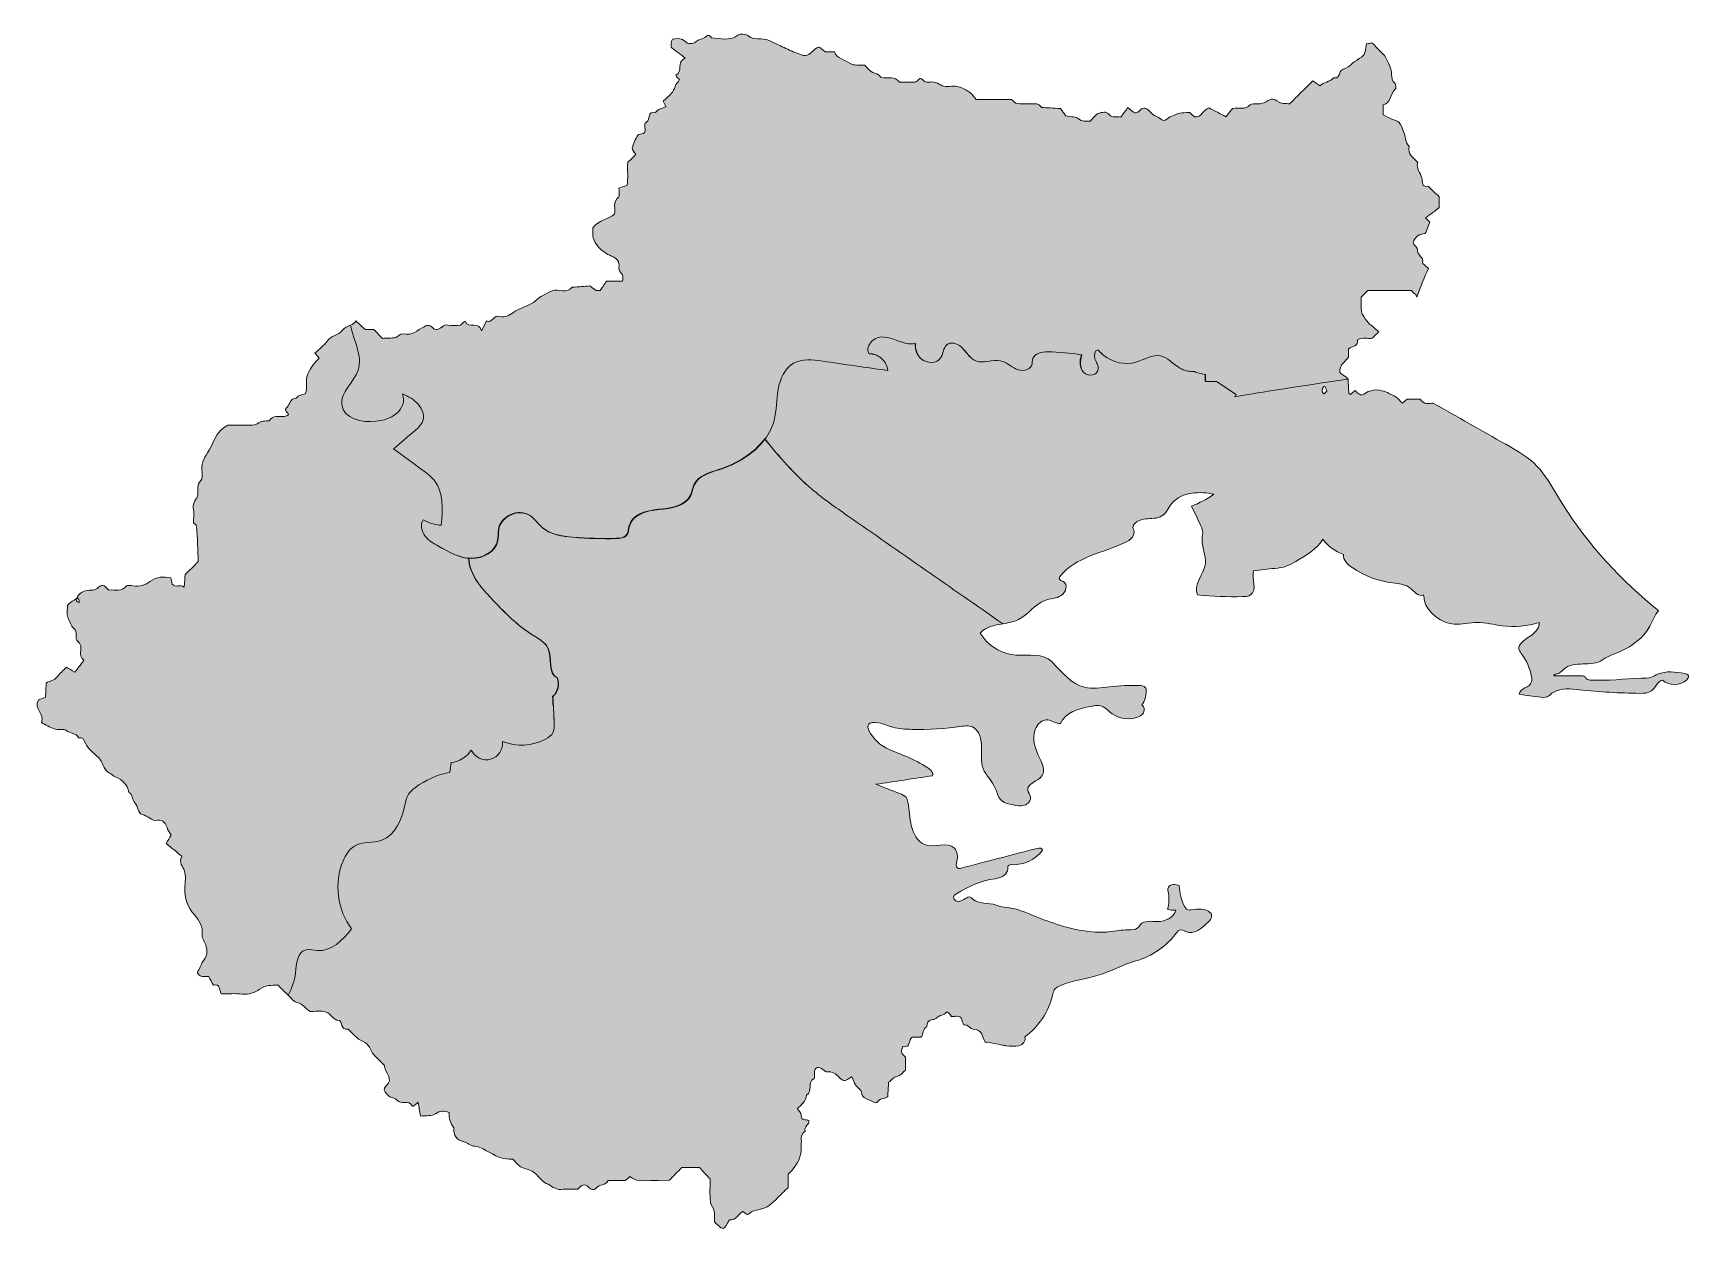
# Model space of a CAD drawing. Header units: inches. Extents: x 2341 to 3103, y -1544 to -993.
import ezdxf

# ---------------------------------------------------------------- set-up
doc = ezdxf.new("R2010")
doc.units = ezdxf.units.IN
doc.header["$MEASUREMENT"] = 0
doc.layers.add('_U+B808_U+C774_U+C5B4 1', color=7, linetype='Continuous')

msp = doc.modelspace()

# ---------------------------------------------------------------- hatches: boundary and pattern name
at = {"layer": '_U+B808_U+C774_U+C5B4 1', "true_color": 0x2b60a0}
h = msp.add_hatch(color=165, dxfattribs=at)
h.dxf.hatch_style = 2
edge = h.paths.add_edge_path()
edge.add_spline(control_points=[(2988.38, -1067.94), (2987.43, -1067.05), (2986.5, -1066.17), (2985.58, -1065.3), (2984.8, -1064.58), (2984.03, -1063.85), (2983.26, -1063.13), (2979.97, -1063.59), (2980.87, -1061.16), (2980.39, -1059.35), (2979.77, -1056.95), (2977.58, -1054.98), (2978.49, -1052.16), (2976.57, -1050.02), (2973.64, -1048.45), (2974.48, -1044.81), (2972.6, -1042.84), (2972.9, -1040.08), (2971.94, -1037.87), (2971.35, -1036.53), (2970.93, -1034.84), (2969.94, -1033.74), (2969.19, -1032.91), (2967.72, -1032.76), (2966.61, -1032.24), (2965.21, -1031.59), (2963.85, -1030.86), (2962.49, -1030.18), (2962.49, -1030.18), (2962.49, -1025.6), (2962.49, -1025.6), (2966.26, -1024.97), (2965.63, -1020.59), (2968.08, -1018.4), (2968.52, -1018), (2968.5, -1016.25), (2968.05, -1015.85), (2966.65, -1014.59), (2966.48, -1013.16), (2966.44, -1011.45), (2966.38, -1008.77), (2964.18, -1003.89), (2962.46, -1002.12), (2960.83, -1000.45), (2959.17, -998.81), (2957.39, -997.04), (2956.58, -997.19), (2955.67, -997.36), (2954.85, -997.51), (2954.19, -1002.72), (2954.16, -1002.68), (2950.2, -1005.16), (2948.85, -1006.01), (2947.75, -1007.24), (2946.43, -1008.15), (2945.19, -1008.99), (2942.85, -1009.45), (2942.68, -1010.39), (2942.31, -1012.42), (2941.79, -1013.4), (2939.68, -1013.13), (2938.16, -1015.38), (2934.94, -1014.86), (2933.48, -1016.88), (2932.46, -1016.18), (2931.44, -1015.47), (2930.08, -1014.54), (2926.35, -1018.26), (2922.87, -1021.74), (2919.41, -1025.2), (2917.77, -1024.79), (2916.24, -1025.46), (2914.59, -1024.39), (2911.74, -1022.52), (2911.46, -1022.55), (2908.59, -1024.19), (2907.34, -1024.9), (2906.25, -1025.08), (2904.97, -1025.14), (2903.68, -1025.21), (2901.82, -1024.88), (2901.22, -1025.59), (2899.03, -1028.18), (2896.28, -1026.78), (2893.16, -1027.23), (2892.26, -1028.37), (2891.05, -1029.93), (2890.12, -1031.12), (2888.7, -1030.37), (2887.4, -1029.69), (2886.18, -1029.05), (2884.84, -1028.34), (2883.6, -1027.68), (2882.42, -1027.06), (2879.51, -1027.69), (2879.01, -1031.59), (2875.64, -1031.12), (2874.99, -1030.54), (2874.26, -1029.89), (2873.5, -1029.21), (2868.82, -1029.18), (2868.8, -1029.16), (2864.44, -1031.15), (2863.35, -1031.65), (2862.26, -1032.97), (2861.35, -1032.81), (2860.3, -1032.63), (2859.54, -1031.36), (2858.13, -1030.99), (2856.71, -1030.61), (2855.56, -1029.12), (2854.39, -1028.01), (2852.82, -1026.52), (2851.55, -1026.95), (2850.25, -1028.36), (2847.98, -1030.79), (2846.89, -1028.18), (2844.93, -1026.85), (2843.82, -1028.35), (2842.64, -1029.95), (2841.68, -1031.25), (2839.51, -1030.91), (2837.79, -1031.71), (2836.46, -1030.14), (2834.9, -1028.31), (2832.93, -1029.15), (2831.1, -1029.52), (2829.89, -1030.73), (2828.71, -1031.91), (2827.53, -1033.09), (2825.64, -1032.99), (2823.79, -1033.51), (2822.01, -1031.88), (2821.02, -1030.97), (2818.99, -1031.2), (2816.4, -1030.73), (2815.8, -1029.9), (2814.64, -1028.29), (2813.92, -1027.3), (2810.41, -1027.1), (2807.79, -1026.96), (2805.17, -1026.82), (2803.6, -1024.28), (2801.06, -1025.29), (2798.87, -1025.15), (2797.21, -1025.05), (2795.5, -1025.33), (2793.88, -1025.05), (2793.04, -1024.91), (2792.34, -1023.95), (2791.39, -1023.21), (2791.39, -1023.21), (2775.01, -1023.21), (2775.01, -1023.21), (2774.23, -1022.28), (2773.36, -1020.73), (2772.05, -1019.82), (2770.55, -1018.79), (2768.75, -1017.92), (2767.12, -1017.32), (2765.07, -1016.55), (2762.43, -1017.52), (2760.21, -1017.02), (2758.14, -1016.55), (2756.53, -1014.57), (2754.01, -1015.09), (2752.78, -1015.34), (2751.44, -1015.34), (2750.43, -1014.11), (2748.89, -1012.25), (2748.56, -1014.69), (2747, -1015.13), (2747, -1015.13), (2739.68, -1015.13), (2739.68, -1015.13), (2737.52, -1012.14), (2734.33, -1013.43), (2731.51, -1013.08), (2730.99, -1013.01), (2730.63, -1012.06), (2730.07, -1011.76), (2728.99, -1011.19), (2727.67, -1010.98), (2726.71, -1010.27), (2725.42, -1009.32), (2724.38, -1008.03), (2723.68, -1007.33), (2721.03, -1007.11), (2718.66, -1007.59), (2717.23, -1006.65), (2714.6, -1004.92), (2711.02, -1004.38), (2709.72, -1001.13), (2709.72, -1001.13), (2705.48, -1001.13), (2705.48, -1001.13), (2702.4, -998.49), (2702.4, -998.49), (2699.95, -1000.67), (2696.5, -1003.72), (2696.62, -1003.43), (2691.65, -1001.48), (2689.35, -1000.57), (2687.12, -999.48), (2684.92, -998.43), (2678.71, -995.47), (2678.8, -995.24), (2674.28, -995.16), (2672.6, -995.13), (2671.28, -994.83), (2669.82, -993.72), (2668.81, -992.94), (2666.26, -992.78), (2665.32, -993.51), (2661.38, -996.58), (2657.2, -994.81), (2653.1, -994.75), (2651.73, -992.57), (2650.87, -994.1), (2649.49, -994.92), (2648.52, -995.51), (2647.2, -995.49), (2646.1, -996.4), (2644.49, -997.72), (2642.3, -997.82), (2640.81, -996.32), (2639.38, -994.89), (2637.85, -995.13), (2636.26, -995.15), (2634.33, -995.17), (2634.47, -996.62), (2634.51, -999.1), (2636.13, -1000.36), (2638.43, -1002.13), (2640.94, -1004.06), (2636.92, -1005.86), (2640.05, -1010.39), (2636.74, -1011.92), (2636.71, -1011.93), (2636.81, -1012.42), (2636.97, -1012.59), (2637.4, -1013.09), (2637.9, -1013.54), (2638.35, -1014), (2637.99, -1015.21), (2636.69, -1015.64), (2636.36, -1017.11), (2635.81, -1019.55), (2633.6, -1021.51), (2631.03, -1023.77), (2630.78, -1023.99), (2631.73, -1025.56), (2632.13, -1026.52), (2630.35, -1027.14), (2628.52, -1027.65), (2627.21, -1029.13), (2623.41, -1028.28), (2625.14, -1032.48), (2623.2, -1033.51), (2621.08, -1034.64), (2623.78, -1037.46), (2621.76, -1038.86), (2620.85, -1039.1), (2619.47, -1039.05), (2619.14, -1039.62), (2618.05, -1041.46), (2617.09, -1043.47), (2616.61, -1045.53), (2616.43, -1046.33), (2617.66, -1047.45), (2618.23, -1048.39), (2616.92, -1049.7), (2615.74, -1050.87), (2614.55, -1052.07), (2614.24, -1055.61), (2614.87, -1059.24), (2614.19, -1062.65), (2612.71, -1063.15), (2611.55, -1063.54), (2610.45, -1063.92), (2610.45, -1065.52), (2610.99, -1067.56), (2610.35, -1068.05), (2607.34, -1070.37), (2609.05, -1073.59), (2608.41, -1075.99), (2605.26, -1078.44), (2601.14, -1078.78), (2598.48, -1082.19), (2598.48, -1083.25), (2598.43, -1084.56), (2598.5, -1085.87), (2598.63, -1088.45), (2601.33, -1092.02), (2603.8, -1093.54), (2604.88, -1094.21), (2605.91, -1094.77), (2607.08, -1095.28), (2609.09, -1096.15), (2611.09, -1097.68), (2610.49, -1100.55), (2610.17, -1102.09), (2611.44, -1102.82), (2612.12, -1103.89), (2612.53, -1104.53), (2612.19, -1105.65), (2612.19, -1106.9), (2612.19, -1106.9), (2604.73, -1106.9), (2604.73, -1106.9), (2603.72, -1108.37), (2602.6, -1110.01), (2601.83, -1111.13), (2600.63, -1111.13), (2600.22, -1111.26), (2599.98, -1111.11), (2599.17, -1110.61), (2598.41, -1110.01), (2597.08, -1109.04), (2594.8, -1109.2), (2591.9, -1109.41), (2589, -1109.62), (2586.29, -1112.72), (2582.66, -1110.29), (2579.66, -1111.23), (2578.26, -1111.67), (2577.1, -1112.79), (2575.54, -1113.36), (2573.31, -1114.18), (2571.9, -1116.54), (2569.33, -1117.64), (2566.84, -1118.7), (2564.13, -1119.76), (2561.85, -1121.25), (2559.82, -1122.58), (2557.89, -1123.8), (2555.63, -1123.06), (2552.83, -1122.14), (2552.1, -1126.31), (2549.45, -1125.17), (2548.8, -1126.47), (2548.15, -1127.76), (2547.18, -1129.71), (2546.09, -1125.09), (2541.22, -1128.93), (2539.77, -1125.45), (2539.74, -1125.39), (2539.25, -1125.42), (2539.1, -1125.55), (2538.59, -1125.98), (2538.14, -1126.48), (2537.48, -1127.13), (2535.7, -1127.13), (2533.66, -1127.45), (2531.77, -1127.05), (2529.39, -1126.55), (2528.52, -1129.08), (2526.58, -1129.1), (2526, -1129.1), (2525.26, -1128.86), (2524.87, -1128.46), (2523.59, -1127.15), (2522.58, -1126.71), (2520.67, -1127.81), (2517.74, -1129.5), (2514.95, -1132), (2511.06, -1131.14), (2509.53, -1130.8), (2508.81, -1132.46), (2507.74, -1132.72), (2505.62, -1133.25), (2503.32, -1133.08), (2501.52, -1133.17), (2501.52, -1133.17), (2497.51, -1129.16), (2497.51, -1129.16), (2497.51, -1129.16), (2493.57, -1129.16), (2493.57, -1129.16), (2492.17, -1127.82), (2490.8, -1126.5), (2489.41, -1125.17), (2488.7, -1126.09), (2487.78, -1126.62), (2486.83, -1127.08), (2488.11, -1134.09), (2492.56, -1141.11), (2490.3, -1147.85), (2488.4, -1153.5), (2482.04, -1157.79), (2482.81, -1163.7), (2483.65, -1170.12), (2492.04, -1172.19), (2498.45, -1171.37), (2501.85, -1170.94), (2505.34, -1170.06), (2507.96, -1167.85), (2510.59, -1165.65), (2512.09, -1161.82), (2510.74, -1158.67), (2513.42, -1159.99), (2516.16, -1161.36), (2518.13, -1163.6), (2520.1, -1165.84), (2521.13, -1169.17), (2519.84, -1171.86), (2519.15, -1173.29), (2517.91, -1174.37), (2516.71, -1175.4), (2513.36, -1178.27), (2510.02, -1181.14), (2506.67, -1184.01), (2511.13, -1187.29), (2515.58, -1190.57), (2520.03, -1193.85), (2521.93, -1195.25), (2523.86, -1196.67), (2525.34, -1198.51), (2529.87, -1204.12), (2529.35, -1212.12), (2528.6, -1219.28), (2525.7, -1218.98), (2522.85, -1218.13), (2520.26, -1216.78), (2518.85, -1219.02), (2519.5, -1222.08), (2521.11, -1224.19), (2522.71, -1226.29), (2525.08, -1227.65), (2527.39, -1228.95), (2532.09, -1231.61), (2537.03, -1234.34), (2542.43, -1234.54), (2547.83, -1234.75), (2553.78, -1231.54), (2554.74, -1226.22), (2555.04, -1224.59), (2554.85, -1222.91), (2555.1, -1221.28), (2556.06, -1215.04), (2564.45, -1211.38), (2569.67, -1214.93), (2571.82, -1216.39), (2573.27, -1218.67), (2575.25, -1220.37), (2579.07, -1223.65), (2584.4, -1224.4), (2589.42, -1224.82), (2596.05, -1225.37), (2602.71, -1225.56), (2609.36, -1225.4), (2611.02, -1225.36), (2612.88, -1225.2), (2613.95, -1223.93), (2614.92, -1222.78), (2614.88, -1221.13), (2615.27, -1219.68), (2616.7, -1214.28), (2623.4, -1212.55), (2628.96, -1212.04), (2634.53, -1211.52), (2641.16, -1210.59), (2643.55, -1205.55), (2644.32, -1203.93), (2644.51, -1202.09), (2645.3, -1200.48), (2647.28, -1196.45), (2652.22, -1195.11), (2656.5, -1193.74), (2664.69, -1191.12), (2672.75, -1186.37), (2677.74, -1179.59), (2679.65, -1177), (2681.11, -1174.12), (2681.96, -1170.95), (2683.21, -1166.32), (2683.06, -1161.42), (2683.85, -1156.69), (2684.64, -1151.95), (2686.68, -1147.02), (2690.87, -1144.66), (2694.82, -1142.43), (2699.7, -1143.02), (2704.19, -1143.66), (2714.24, -1145.11), (2724.28, -1146.56), (2734.33, -1148.01), (2734.2, -1145.88), (2733.1, -1143.9), (2731.51, -1142.5), (2731.42, -1142.42), (2731.32, -1142.33), (2731.23, -1142.25), (2731.18, -1142.21), (2731.13, -1142.17), (2731.08, -1142.13), (2729.57, -1140.96), (2727.7, -1140.26), (2725.79, -1140.35), (2725.76, -1140.31), (2725.73, -1140.27), (2725.7, -1140.22), (2723.57, -1137.04), (2727.53, -1132.67), (2731.42, -1132.53), (2735.37, -1132.38), (2738.98, -1134.59), (2742.82, -1135.47), (2744.12, -1135.77), (2745.58, -1135.81), (2746.95, -1135.58), (2747, -1135.57), (2747.05, -1135.56), (2747.1, -1135.55), (2747.03, -1137.84), (2747.57, -1140.1), (2749, -1141.87), (2749.16, -1142.06), (2749.33, -1142.25), (2749.51, -1142.42), (2749.57, -1142.47), (2749.62, -1142.52), (2749.68, -1142.57), (2752.32, -1144.9), (2757.01, -1145), (2758.84, -1142), (2759.95, -1140.16), (2759.86, -1137.62), (2761.47, -1136.2), (2763.31, -1134.58), (2766.13, -1135.48), (2768.1, -1137.09), (2768.2, -1137.17), (2768.29, -1137.25), (2768.38, -1137.33), (2768.56, -1137.49), (2768.74, -1137.66), (2768.9, -1137.83), (2770.3, -1139.31), (2771.49, -1141.12), (2773.03, -1142.39), (2773.16, -1142.5), (2773.3, -1142.6), (2773.44, -1142.7), (2773.91, -1143.05), (2774.41, -1143.33), (2774.96, -1143.55), (2778.47, -1144.92), (2782.45, -1142.76), (2786.13, -1143.53), (2788.83, -1144.09), (2790.96, -1146.14), (2793.47, -1147.29), (2795.98, -1148.44), (2799.7, -1148.17), (2800.62, -1145.56), (2800.96, -1144.59), (2800.82, -1143.5), (2801.14, -1142.52), (2801.98, -1139.94), (2805.35, -1139.38), (2808.08, -1139.4), (2813.28, -1139.44), (2818.47, -1139.91), (2823.59, -1140.81), (2823.65, -1140.82), (2823.72, -1140.83), (2823.78, -1140.84), (2822.74, -1143.5), (2822.63, -1146.83), (2824.61, -1148.88), (2824.69, -1148.96), (2824.77, -1149.04), (2824.85, -1149.1), (2826.91, -1150.87), (2830.94, -1150.12), (2831.3, -1147.41), (2831.52, -1145.71), (2830.34, -1144.19), (2829.73, -1142.59), (2829.14, -1141.01), (2829.61, -1138.63), (2831.28, -1138.51), (2831.3, -1138.5), (2831.31, -1138.5), (2831.33, -1138.5), (2831.9, -1139.24), (2832.54, -1139.92), (2833.24, -1140.54), (2833.44, -1140.72), (2833.65, -1140.9), (2833.86, -1141.06), (2837.91, -1144.32), (2843.58, -1145.6), (2848.6, -1144.15), (2852.43, -1143.04), (2856.13, -1140.5), (2860.04, -1141.29), (2861.67, -1141.62), (2863.06, -1142.48), (2864.39, -1143.49), (2865.15, -1144.07), (2865.89, -1144.69), (2866.65, -1145.29), (2867.6, -1146.03), (2868.58, -1146.74), (2869.64, -1147.27), (2871.56, -1148.23), (2873.56, -1148.53), (2875.56, -1148.37), (2875.56, -1148.37), (2876.37, -1148.83), (2876.37, -1148.83), (2876.37, -1148.83), (2880.54, -1149.84), (2880.54, -1149.84), (2880.54, -1149.84), (2880.69, -1149.88), (2880.69, -1149.88), (2880.69, -1149.88), (2880.69, -1153.01), (2880.69, -1153.01), (2880.69, -1153.01), (2885.76, -1153.01), (2885.76, -1153.01), (2885.76, -1153.01), (2894.87, -1158.97), (2894.87, -1158.97), (2894.64, -1159.32), (2894.41, -1159.67), (2894.19, -1160.03), (2911.55, -1157.16), (2928.94, -1154.47), (2946.35, -1151.95), (2946.35, -1151.89), (2946.34, -1151.82), (2946.34, -1151.76), (2945.27, -1150.94), (2943.7, -1149.74), (2942.62, -1148.91), (2942.03, -1144.91), (2945.43, -1144.12), (2946.59, -1141.61), (2946.59, -1141.61), (2946.59, -1138), (2946.59, -1138), (2948.31, -1136.81), (2951.14, -1136.9), (2950.8, -1133.79), (2952.92, -1132.45), (2955.27, -1133.41), (2957.5, -1133.12), (2958.44, -1132.18), (2959.38, -1131.23), (2960.54, -1130.08), (2959.33, -1129.09), (2958.2, -1128.03), (2956.95, -1127.16), (2955.85, -1126.4), (2952.52, -1122.01), (2952.5, -1120.87), (2952.45, -1118.56), (2952.48, -1116.26), (2952.48, -1114.14), (2953.61, -1113.02), (2954.55, -1112.07), (2955.48, -1111.13), (2955.48, -1111.13), (2975.57, -1111.13), (2975.57, -1111.13), (2975.97, -1111.56), (2976.34, -1112.19), (2976.89, -1112.5), (2977.64, -1112.91), (2977.93, -1113.55), (2978.13, -1114.23), (2979.63, -1109.74), (2981.38, -1105.32), (2983.37, -1101.02), (2983.37, -1101.02), (2982.07, -1099.72), (2982.07, -1099.72), (2981.6, -1099.25), (2980.65, -1098.65), (2980.73, -1098.32), (2981.4, -1095.71), (2978.04, -1094.83), (2978.29, -1092.19), (2978.39, -1091.13), (2975.6, -1089.84), (2976.66, -1088.13), (2977.43, -1086.89), (2978.42, -1085.16), (2980.34, -1085.17), (2981.52, -1085.17), (2982.11, -1084.69), (2982.49, -1083.69), (2983, -1082.36), (2983.53, -1081.03), (2984.06, -1079.7), (2983.58, -1079.23), (2983.11, -1078.76), (2982.07, -1077.72), (2984.4, -1075.95), (2986.74, -1074.19), (2988.38, -1072.95), (2988.38, -1072.95), (2988.38, -1067.94), (2988.38, -1067.94)], knot_values=[0, 0, 0, 0, 1, 1, 1, 2, 2, 2, 3, 3, 3, 4, 4, 4, 5, 5, 5, 6, 6, 6, 7, 7, 7, 8, 8, 8, 9, 9, 9, 10, 10, 10, 11, 11, 11, 12, 12, 12, 13, 13, 13, 14, 14, 14, 15, 15, 15, 16, 16, 16, 17, 17, 17, 18, 18, 18, 19, 19, 19, 20, 20, 20, 21, 21, 21, 22, 22, 22, 23, 23, 23, 24, 24, 24, 25, 25, 25, 26, 26, 26, 27, 27, 27, 28, 28, 28, 29, 29, 29, 30, 30, 30, 31, 31, 31, 32, 32, 32, 33, 33, 33, 34, 34, 34, 35, 35, 35, 36, 36, 36, 37, 37, 37, 38, 38, 38, 39, 39, 39, 40, 40, 40, 41, 41, 41, 42, 42, 42, 43, 43, 43, 44, 44, 44, 45, 45, 45, 46, 46, 46, 47, 47, 47, 48, 48, 48, 49, 49, 49, 50, 50, 50, 51, 51, 51, 52, 52, 52, 53, 53, 53, 54, 54, 54, 55, 55, 55, 56, 56, 56, 57, 57, 57, 58, 58, 58, 59, 59, 59, 60, 60, 60, 61, 61, 61, 62, 62, 62, 63, 63, 63, 64, 64, 64, 65, 65, 65, 66, 66, 66, 67, 67, 67, 68, 68, 68, 69, 69, 69, 70, 70, 70, 71, 71, 71, 72, 72, 72, 73, 73, 73, 74, 74, 74, 75, 75, 75, 76, 76, 76, 77, 77, 77, 78, 78, 78, 79, 79, 79, 80, 80, 80, 81, 81, 81, 82, 82, 82, 83, 83, 83, 84, 84, 84, 85, 85, 85, 86, 86, 86, 87, 87, 87, 88, 88, 88, 89, 89, 89, 90, 90, 90, 91, 91, 91, 92, 92, 92, 93, 93, 93, 94, 94, 94, 95, 95, 95, 96, 96, 96, 97, 97, 97, 98, 98, 98, 99, 99, 99, 100, 100, 100, 101, 101, 101, 102, 102, 102, 103, 103, 103, 104, 104, 104, 105, 105, 105, 106, 106, 106, 107, 107, 107, 108, 108, 108, 109, 109, 109, 110, 110, 110, 111, 111, 111, 112, 112, 112, 113, 113, 113, 114, 114, 114, 115, 115, 115, 116, 116, 116, 117, 117, 117, 118, 118, 118, 119, 119, 119, 120, 120, 120, 121, 121, 121, 122, 122, 122, 123, 123, 123, 124, 124, 124, 125, 125, 125, 126, 126, 126, 127, 127, 127, 128, 128, 128, 129, 129, 129, 130, 130, 130, 131, 131, 131, 132, 132, 132, 133, 133, 133, 134, 134, 134, 135, 135, 135, 136, 136, 136, 137, 137, 137, 138, 138, 138, 139, 139, 139, 140, 140, 140, 141, 141, 141, 142, 142, 142, 143, 143, 143, 144, 144, 144, 145, 145, 145, 146, 146, 146, 147, 147, 147, 148, 148, 148, 149, 149, 149, 150, 150, 150, 151, 151, 151, 152, 152, 152, 153, 153, 153, 154, 154, 154, 155, 155, 155, 156, 156, 156, 157, 157, 157, 158, 158, 158, 159, 159, 159, 160, 160, 160, 161, 161, 161, 162, 162, 162, 163, 163, 163, 164, 164, 164, 165, 165, 165, 166, 166, 166, 167, 167, 167, 168, 168, 168, 169, 169, 169, 170, 170, 170, 171, 171, 171, 172, 172, 172, 173, 173, 173, 174, 174, 174, 175, 175, 175, 176, 176, 176, 177, 177, 177, 178, 178, 178, 179, 179, 179, 180, 180, 180, 181, 181, 181, 182, 182, 182, 183, 183, 183, 184, 184, 184, 185, 185, 185, 186, 186, 186, 187, 187, 187, 188, 188, 188, 189, 189, 189, 190, 190, 190, 191, 191, 191, 192, 192, 192, 193, 193, 193, 194, 194, 194, 195, 195, 195, 196, 196, 196, 197, 197, 197, 198, 198, 198, 199, 199, 199, 200, 200, 200, 201, 201, 201, 202, 202, 202, 203, 203, 203, 204, 204, 204, 205, 205, 205, 206, 206, 206, 207, 207, 207, 208, 208, 208, 209, 209, 209, 210, 210, 210, 211, 211, 211, 212, 212, 212, 213, 213, 213, 214, 214, 214, 215, 215, 215, 216, 216, 216, 217, 217, 217, 218, 218, 218, 219, 219, 219, 220, 220, 220, 221, 221, 221, 222, 222, 222, 223, 223, 223, 224, 224, 224, 225, 225, 225, 226, 226, 226, 227, 227, 227, 228, 228, 228, 229, 229, 229, 230, 230, 230, 231, 231, 231, 232, 232, 232, 233, 233, 233, 234, 234, 234, 235, 235, 235, 236, 236, 236, 236], degree=3, periodic=1)
at = {"layer": '_U+B808_U+C774_U+C5B4 1', "true_color": 0xf1fdf7}
h = msp.add_hatch(color=7, dxfattribs=at)
h.dxf.hatch_style = 2
edge = h.paths.add_edge_path()
edge.add_spline(control_points=[(2580.04, -1298.27), (2582.42, -1296.22), (2583.3, -1292.6), (2582.13, -1289.69), (2577.66, -1287.53), (2579.98, -1280.56), (2577.91, -1276.05), (2576.57, -1273.15), (2573.49, -1271.55), (2570.77, -1269.87), (2563.98, -1265.69), (2558.37, -1259.89), (2552.84, -1254.15), (2548.69, -1249.85), (2544.43, -1245.37), (2542.4, -1239.75), (2541.79, -1238.08), (2541.44, -1236.27), (2541.38, -1234.46), (2536.39, -1233.99), (2531.78, -1231.44), (2527.39, -1228.95), (2525.08, -1227.65), (2522.71, -1226.29), (2521.11, -1224.19), (2519.5, -1222.08), (2518.85, -1219.02), (2520.26, -1216.78), (2522.85, -1218.13), (2525.7, -1218.98), (2528.6, -1219.28), (2529.35, -1212.12), (2529.87, -1204.12), (2525.34, -1198.51), (2523.86, -1196.67), (2521.93, -1195.25), (2520.03, -1193.85), (2515.58, -1190.57), (2511.13, -1187.29), (2506.67, -1184.01), (2510.02, -1181.14), (2513.36, -1178.27), (2516.71, -1175.4), (2517.91, -1174.37), (2519.15, -1173.29), (2519.84, -1171.86), (2521.13, -1169.17), (2520.1, -1165.84), (2518.13, -1163.6), (2516.16, -1161.36), (2513.42, -1159.99), (2510.74, -1158.67), (2512.09, -1161.82), (2510.59, -1165.65), (2507.96, -1167.85), (2505.34, -1170.06), (2501.85, -1170.94), (2498.45, -1171.37), (2492.04, -1172.19), (2483.65, -1170.12), (2482.81, -1163.7), (2482.04, -1157.79), (2488.4, -1153.5), (2490.3, -1147.85), (2492.56, -1141.11), (2488.11, -1134.09), (2486.83, -1127.08), (2485.45, -1127.74), (2484, -1128.24), (2482.99, -1129.52), (2481.22, -1131.77), (2477.87, -1131.93), (2476.02, -1134.46), (2474.49, -1136.57), (2472.29, -1138.19), (2470.42, -1140), (2471.17, -1140.84), (2471.78, -1141.53), (2472.41, -1142.24), (2470.2, -1144.27), (2468.61, -1146.54), (2467.27, -1149.19), (2465.68, -1152.32), (2467.46, -1155.67), (2465.91, -1158.76), (2464.54, -1159.28), (2462.73, -1159.12), (2461.84, -1160.78), (2458.87, -1160.55), (2459.05, -1163.51), (2457.63, -1164.8), (2455.57, -1166.69), (2458.39, -1167.21), (2458.2, -1168.43), (2457.62, -1168.67), (2457.06, -1169.07), (2456.47, -1169.1), (2453.93, -1169.27), (2451.12, -1168.41), (2449.31, -1171.13), (2447.41, -1171.28), (2445.7, -1171.1), (2443.8, -1172.47), (2442.24, -1173.6), (2439.41, -1173.05), (2437.14, -1173.11), (2434.51, -1173.19), (2431.87, -1173.13), (2430.23, -1173.13), (2424.39, -1176.17), (2423.64, -1181.75), (2420.91, -1185.96), (2419.3, -1188.43), (2417.75, -1191.47), (2418.42, -1194.93), (2418.65, -1196.11), (2418.57, -1197.92), (2417.84, -1198.6), (2415.74, -1200.57), (2416.78, -1202.91), (2416.48, -1205.09), (2416.18, -1207.26), (2413.82, -1208.61), (2414.39, -1211.28), (2414.86, -1213.5), (2414.48, -1215.9), (2414.48, -1218.13), (2415.05, -1218.69), (2415.9, -1219.14), (2415.93, -1219.64), (2416.25, -1225.2), (2416.45, -1230.77), (2416.67, -1235.95), (2414.39, -1238.23), (2412.5, -1240.11), (2410.62, -1242), (2410.51, -1243.58), (2410.4, -1245.15), (2410.22, -1247.7), (2408.13, -1246.34), (2406.11, -1248.21), (2404.68, -1246.39), (2404.44, -1245.21), (2404.26, -1244.3), (2404.1, -1243.5), (2400.55, -1242.78), (2397.57, -1242.88), (2394.7, -1245.07), (2392.41, -1246.82), (2389.59, -1247.59), (2386.58, -1247.15), (2385.6, -1247.01), (2384.05, -1246.71), (2383.67, -1247.2), (2381.35, -1250.12), (2378.27, -1248.94), (2375.43, -1249.08), (2374.03, -1247.77), (2372.86, -1245.72), (2370.57, -1247.98), (2369.95, -1248.58), (2368.93, -1249.02), (2368.07, -1249.08), (2365.78, -1249.23), (2363.48, -1249.13), (2361.26, -1251.71), (2361.45, -1253.55), (2357.83, -1253.96), (2356.48, -1256.25), (2356.48, -1257.94), (2355.85, -1260.25), (2356.66, -1261.8), (2357.52, -1263.43), (2357.91, -1265.65), (2359.23, -1266.67), (2361.54, -1268.46), (2359.32, -1271.35), (2361.28, -1272.89), (2363.26, -1274.45), (2362.55, -1276.58), (2362.39, -1278.4), (2362.22, -1280.27), (2363.9, -1280.97), (2364.01, -1281.44), (2362.29, -1283.69), (2360.94, -1285.47), (2359.81, -1286.95), (2358.28, -1286.03), (2357.22, -1285.4), (2355.97, -1284.65), (2354.34, -1286.28), (2352.74, -1287.51), (2351.62, -1289.09), (2350.36, -1290.88), (2348.3, -1290.86), (2346.63, -1291.93), (2346.52, -1294.11), (2346.41, -1296.35), (2346.3, -1298.49), (2344.87, -1299), (2343.72, -1299.41), (2343.12, -1299.62), (2340.59, -1303.86), (2346.14, -1306.32), (2344.48, -1310.11), (2346.4, -1311.12), (2348.22, -1312.41), (2350.25, -1313.05), (2352.05, -1313.62), (2354.54, -1312.84), (2355.89, -1313.81), (2357.71, -1315.12), (2360.39, -1314.89), (2361.56, -1317.13), (2363.6, -1316.86), (2363.86, -1318), (2364.69, -1319.69), (2365.94, -1322.24), (2368.46, -1324.22), (2370.64, -1326.22), (2372.81, -1328.22), (2372.68, -1331.72), (2375.54, -1333.24), (2376.63, -1333.82), (2377.48, -1334.7), (2378.69, -1335.28), (2381.55, -1336.65), (2384.31, -1338.55), (2384.63, -1342.28), (2386.62, -1343.27), (2386.11, -1345.71), (2387.44, -1347.12), (2388.95, -1348.73), (2388.66, -1351.92), (2391.02, -1352.51), (2393.48, -1353.12), (2395.1, -1355.62), (2397.96, -1355.17), (2400.33, -1354.8), (2401.94, -1356.85), (2402.27, -1358.41), (2402.62, -1360.05), (2403.83, -1360.98), (2404.15, -1362.02), (2403.37, -1363.36), (2402.74, -1364.42), (2401.92, -1365.82), (2404.44, -1367.91), (2406.73, -1369.8), (2409.05, -1371.72), (2407.66, -1374.76), (2409.55, -1376.39), (2410.29, -1378.46), (2411.14, -1380.82), (2410.61, -1383.73), (2410.46, -1386.38), (2410.17, -1391.12), (2411.67, -1395.03), (2414.83, -1398.61), (2417.12, -1401.19), (2418.92, -1404.3), (2418.47, -1408.07), (2418.3, -1409.5), (2419.27, -1410.41), (2419.72, -1411.55), (2420.76, -1414.19), (2421.39, -1416.96), (2419.1, -1419.71), (2418.01, -1421.03), (2417.62, -1423.06), (2416.52, -1424.61), (2415.83, -1425.59), (2417.04, -1427.06), (2418.52, -1427.12), (2419.51, -1427.17), (2420.51, -1427.13), (2421.5, -1427.13), (2422.24, -1428.48), (2422.96, -1429.81), (2423.69, -1431.13), (2426.88, -1430.36), (2426.17, -1433.27), (2427.3, -1435.13), (2430.3, -1435.13), (2433.62, -1434.81), (2436.84, -1435.22), (2439.99, -1435.63), (2442.8, -1434.55), (2444.91, -1432.98), (2447.62, -1430.95), (2450.33, -1431.21), (2453.47, -1431.12), (2454.73, -1432.38), (2456.02, -1433.9), (2457.55, -1435.14), (2457.75, -1435.3), (2457.94, -1435.48), (2458.12, -1435.66), (2459.87, -1432.51), (2461.02, -1429.03), (2461.43, -1425.45), (2461.92, -1421.26), (2462.34, -1415.75), (2466.44, -1414.78), (2468.09, -1414.39), (2469.79, -1414.98), (2471.48, -1415.14), (2477.95, -1415.77), (2483.2, -1410.25), (2487.32, -1405.22), (2480.69, -1396.39), (2479.15, -1383.99), (2483.41, -1373.8), (2484.53, -1371.12), (2486.13, -1368.48), (2488.65, -1367.02), (2492.39, -1364.85), (2497.19, -1365.79), (2501.26, -1364.31), (2507.55, -1362.02), (2510.39, -1354.8), (2511.79, -1348.25), (2512.16, -1346.5), (2512.5, -1344.7), (2513.46, -1343.18), (2514.23, -1341.96), (2515.37, -1341), (2516.53, -1340.13), (2521.25, -1336.61), (2526.78, -1334.17), (2532.57, -1333.06), (2532.76, -1331.54), (2532.94, -1330.02), (2533.13, -1328.5), (2536.91, -1328.25), (2540.51, -1326.04), (2542.44, -1322.78), (2543.86, -1326.08), (2547.87, -1328.01), (2551.34, -1327.07), (2554.8, -1326.13), (2557.28, -1322.42), (2556.83, -1318.86), (2563.17, -1321.42), (2570.65, -1321.01), (2576.66, -1317.76), (2578.07, -1317), (2579.45, -1316.04), (2580.14, -1314.6), (2580.79, -1313.25), (2580.72, -1311.67), (2580.65, -1310.17), (2580.44, -1306.2), (2580.24, -1302.24), (2580.04, -1298.27)], knot_values=[0, 0, 0, 0, 1, 1, 1, 2, 2, 2, 3, 3, 3, 4, 4, 4, 5, 5, 5, 6, 6, 6, 7, 7, 7, 8, 8, 8, 9, 9, 9, 10, 10, 10, 11, 11, 11, 12, 12, 12, 13, 13, 13, 14, 14, 14, 15, 15, 15, 16, 16, 16, 17, 17, 17, 18, 18, 18, 19, 19, 19, 20, 20, 20, 21, 21, 21, 22, 22, 22, 23, 23, 23, 24, 24, 24, 25, 25, 25, 26, 26, 26, 27, 27, 27, 28, 28, 28, 29, 29, 29, 30, 30, 30, 31, 31, 31, 32, 32, 32, 33, 33, 33, 34, 34, 34, 35, 35, 35, 36, 36, 36, 37, 37, 37, 38, 38, 38, 39, 39, 39, 40, 40, 40, 41, 41, 41, 42, 42, 42, 43, 43, 43, 44, 44, 44, 45, 45, 45, 46, 46, 46, 47, 47, 47, 48, 48, 48, 49, 49, 49, 50, 50, 50, 51, 51, 51, 52, 52, 52, 53, 53, 53, 54, 54, 54, 55, 55, 55, 56, 56, 56, 57, 57, 57, 58, 58, 58, 59, 59, 59, 60, 60, 60, 61, 61, 61, 62, 62, 62, 63, 63, 63, 64, 64, 64, 65, 65, 65, 66, 66, 66, 67, 67, 67, 68, 68, 68, 69, 69, 69, 70, 70, 70, 71, 71, 71, 72, 72, 72, 73, 73, 73, 74, 74, 74, 75, 75, 75, 76, 76, 76, 77, 77, 77, 78, 78, 78, 79, 79, 79, 80, 80, 80, 81, 81, 81, 82, 82, 82, 83, 83, 83, 84, 84, 84, 85, 85, 85, 86, 86, 86, 87, 87, 87, 88, 88, 88, 89, 89, 89, 90, 90, 90, 91, 91, 91, 92, 92, 92, 93, 93, 93, 94, 94, 94, 95, 95, 95, 96, 96, 96, 97, 97, 97, 98, 98, 98, 99, 99, 99, 100, 100, 100, 101, 101, 101, 102, 102, 102, 103, 103, 103, 104, 104, 104, 105, 105, 105, 106, 106, 106, 107, 107, 107, 108, 108, 108, 109, 109, 109, 110, 110, 110, 111, 111, 111, 112, 112, 112, 113, 113, 113, 114, 114, 114, 115, 115, 115, 116, 116, 116, 117, 117, 117, 118, 118, 118, 118], degree=3, periodic=0)
edge.add_line((2580.04, -1298.27), (2580.04, -1298.27))
edge = h.paths.add_edge_path()
edge.add_spline(control_points=[(2361.69, -1254.91), (2361.25, -1254.68), (2360.82, -1254.38), (2360.51, -1254), (2360.36, -1253.83), (2360.37, -1253.31), (2360.52, -1253.17), (2360.67, -1253.02), (2361.18, -1253.01), (2361.36, -1253.16), (2361.5, -1253.28), (2361.63, -1253.4), (2361.69, -1253.41), (2361.94, -1254.71), (2361.74, -1254.94), (2361.69, -1254.91)], knot_values=[0, 0, 0, 0, 1, 1, 1, 2, 2, 2, 3, 3, 3, 4, 4, 4, 5, 5, 5, 5], degree=3, periodic=0)
edge.add_line((2361.69, -1254.91), (2361.69, -1254.91))
at = {"layer": '_U+B808_U+C774_U+C5B4 1', "true_color": 0xeabf8c}
h = msp.add_hatch(color=31, dxfattribs=at)
h.dxf.hatch_style = 2
edge = h.paths.add_edge_path()
edge.add_spline(control_points=[(3103.17, -1288.59), (3102.93, -1287.89), (3102.06, -1287.66), (3101.33, -1287.53), (3097.21, -1286.85), (3092.81, -1286.19), (3088.98, -1287.87), (3088.04, -1288.29), (3087.15, -1288.84), (3086.17, -1289.18), (3084.68, -1289.7), (3083.07, -1289.69), (3081.5, -1289.73), (3073.51, -1289.92), (3065.98, -1291.07), (3057.95, -1290.55), (3057.39, -1290.51), (3056.79, -1290.45), (3056.36, -1290.1), (3056, -1289.8), (3055.81, -1289.32), (3055.45, -1289.02), (3054.96, -1288.61), (3054.26, -1288.59), (3053.63, -1288.6), (3049.49, -1288.6), (3045.35, -1288.61), (3041.22, -1288.61), (3040.85, -1288.15), (3041.79, -1287.85), (3042.38, -1287.83), (3043.84, -1287.77), (3044.81, -1286.38), (3045.91, -1285.42), (3050.59, -1281.36), (3058.58, -1284.8), (3063.65, -1281.24), (3067.06, -1278.84), (3071.83, -1277.86), (3075.66, -1275.39), (3079.55, -1272.87), (3083.24, -1269.94), (3085.43, -1265.76), (3086.69, -1263.36), (3087.53, -1260.48), (3089.42, -1258.7), (3088.51, -1257.83), (3087.52, -1257.03), (3086.55, -1256.23), (3069.24, -1242.03), (3054.38, -1224.85), (3042.83, -1205.67), (3040, -1200.96), (3037.32, -1196.08), (3033.5, -1192.12), (3029.39, -1187.86), (3024.16, -1184.87), (3019.01, -1181.95), (3007.87, -1175.63), (2996.74, -1169.31), (2985.61, -1162.99), (2983.78, -1163.21), (2981.3, -1163.81), (2979.52, -1161.16), (2979.52, -1161.16), (2973.54, -1161.16), (2973.54, -1161.16), (2972.86, -1161.78), (2972.15, -1162.43), (2971.43, -1163.08), (2970.49, -1162.14), (2969.66, -1161.05), (2968.58, -1160.3), (2967.33, -1159.42), (2965.88, -1158.82), (2964.49, -1158.15), (2961.52, -1156.69), (2957.36, -1156.35), (2954.47, -1158.35), (2951.91, -1160.12), (2950.96, -1158.55), (2949.56, -1157.21), (2948.86, -1157.84), (2948.15, -1158.47), (2947.45, -1159.09), (2947.21, -1158.86), (2946.79, -1158.64), (2946.77, -1158.38), (2946.6, -1156.48), (2946.5, -1154.56), (2946.35, -1151.95), (2928.94, -1154.47), (2911.55, -1157.16), (2894.19, -1160.03), (2894.41, -1159.67), (2894.64, -1159.32), (2894.87, -1158.97), (2894.87, -1158.97), (2885.76, -1153.01), (2885.76, -1153.01), (2885.76, -1153.01), (2880.69, -1153.01), (2880.69, -1153.01), (2880.69, -1153.01), (2880.69, -1152.89), (2880.69, -1152.89), (2880.69, -1152.89), (2880.54, -1152.89), (2880.54, -1152.89), (2880.54, -1152.89), (2880.54, -1149.84), (2880.54, -1149.84), (2880.54, -1149.84), (2876.37, -1148.83), (2876.37, -1148.83), (2876.37, -1148.83), (2875.56, -1148.37), (2875.56, -1148.37), (2873.56, -1148.53), (2871.56, -1148.23), (2869.64, -1147.27), (2868.58, -1146.74), (2867.6, -1146.03), (2866.65, -1145.29), (2865.89, -1144.69), (2865.15, -1144.07), (2864.39, -1143.49), (2863.06, -1142.48), (2861.67, -1141.62), (2860.04, -1141.29), (2856.13, -1140.5), (2852.43, -1143.04), (2848.6, -1144.15), (2843.58, -1145.6), (2837.91, -1144.32), (2833.86, -1141.06), (2833.65, -1140.9), (2833.44, -1140.72), (2833.24, -1140.54), (2832.52, -1139.93), (2831.87, -1139.25), (2831.28, -1138.51), (2829.61, -1138.63), (2829.14, -1141.01), (2829.73, -1142.59), (2830.34, -1144.19), (2831.52, -1145.71), (2831.3, -1147.41), (2830.94, -1150.12), (2826.91, -1150.87), (2824.85, -1149.1), (2824.71, -1149), (2824.58, -1148.88), (2824.46, -1148.76), (2822.5, -1146.73), (2822.59, -1143.46), (2823.59, -1140.81), (2818.47, -1139.91), (2813.28, -1139.44), (2808.08, -1139.4), (2805.35, -1139.38), (2801.98, -1139.94), (2801.14, -1142.52), (2800.82, -1143.5), (2800.96, -1144.59), (2800.62, -1145.56), (2799.7, -1148.17), (2795.98, -1148.44), (2793.47, -1147.29), (2790.96, -1146.14), (2788.83, -1144.09), (2786.13, -1143.53), (2782.45, -1142.76), (2778.47, -1144.92), (2774.96, -1143.55), (2774.41, -1143.33), (2773.91, -1143.05), (2773.44, -1142.7), (2773.3, -1142.6), (2773.16, -1142.5), (2773.03, -1142.39), (2771.41, -1141.11), (2770.2, -1139.23), (2768.75, -1137.7), (2768.63, -1137.58), (2768.51, -1137.45), (2768.38, -1137.33), (2768.29, -1137.25), (2768.2, -1137.17), (2768.1, -1137.09), (2766.13, -1135.48), (2763.31, -1134.58), (2761.47, -1136.2), (2759.86, -1137.62), (2759.95, -1140.16), (2758.84, -1142), (2757.01, -1145), (2752.32, -1144.9), (2749.68, -1142.57), (2749.62, -1142.52), (2749.57, -1142.47), (2749.51, -1142.42), (2749.27, -1142.22), (2749.05, -1141.99), (2748.85, -1141.74), (2747.45, -1140.01), (2746.9, -1137.82), (2746.95, -1135.58), (2745.58, -1135.81), (2744.12, -1135.77), (2742.82, -1135.47), (2738.98, -1134.59), (2735.37, -1132.38), (2731.42, -1132.53), (2727.53, -1132.67), (2723.57, -1137.04), (2725.7, -1140.22), (2727.65, -1140.15), (2729.56, -1140.89), (2731.08, -1142.13), (2731.13, -1142.17), (2731.18, -1142.21), (2731.23, -1142.25), (2731.32, -1142.33), (2731.42, -1142.41), (2731.51, -1142.5), (2733.1, -1143.9), (2734.2, -1145.88), (2734.33, -1148.01), (2724.28, -1146.56), (2714.24, -1145.11), (2704.19, -1143.66), (2699.7, -1143.02), (2694.82, -1142.43), (2690.87, -1144.66), (2686.68, -1147.02), (2684.64, -1151.95), (2683.85, -1156.69), (2683.06, -1161.42), (2683.21, -1166.32), (2681.96, -1170.95), (2681.11, -1174.12), (2679.65, -1177), (2677.74, -1179.59), (2684.36, -1187.8), (2691.29, -1195.75), (2699.32, -1202.58), (2704.54, -1207.02), (2710.18, -1210.95), (2715.81, -1214.87), (2739.65, -1231.46), (2763.49, -1248.05), (2787.33, -1264.64), (2789.82, -1264.21), (2792.34, -1263.76), (2794.52, -1262.68), (2799.03, -1260.46), (2801.96, -1255.63), (2806.68, -1253.91), (2809.15, -1253.01), (2811.97, -1253.03), (2814.22, -1251.67), (2816.47, -1250.3), (2817.51, -1246.5), (2815.21, -1245.22), (2814.48, -1244.82), (2813.42, -1244.58), (2813.34, -1243.76), (2813.3, -1243.35), (2813.55, -1242.97), (2813.81, -1242.65), (2820.62, -1233.98), (2833.98, -1231.8), (2843.32, -1227.35), (2844.71, -1226.69), (2846.12, -1225.95), (2847.03, -1224.71), (2847.95, -1223.48), (2848.18, -1221.61), (2847.17, -1220.46), (2847.48, -1217.88), (2850.47, -1216.56), (2853.06, -1216.31), (2855.65, -1216.07), (2858.46, -1216.34), (2860.64, -1214.93), (2862.62, -1213.64), (2863.56, -1211.28), (2865.02, -1209.43), (2867.36, -1206.46), (2870.82, -1204.97), (2874.59, -1204.46), (2877.86, -1204.01), (2881.36, -1204.29), (2884.56, -1204.96), (2881.37, -1207.21), (2877.9, -1209.06), (2874.26, -1210.46), (2875.65, -1213.36), (2877.03, -1216.27), (2878.42, -1219.18), (2878.83, -1220.05), (2879.25, -1220.94), (2879.37, -1221.9), (2879.52, -1223.05), (2879.23, -1224.21), (2879.15, -1225.37), (2878.9, -1229.26), (2881.12, -1233.04), (2880.63, -1236.9), (2879.97, -1241.98), (2874.77, -1246.78), (2877.05, -1251.37), (2883.93, -1252.04), (2890.85, -1252.3), (2897.77, -1252.15), (2899.06, -1252.13), (2900.43, -1252.06), (2901.49, -1251.31), (2904.66, -1249.06), (2901.94, -1244.02), (2902.76, -1240.22), (2906.07, -1239.85), (2909.38, -1239.48), (2912.69, -1239.1), (2914.43, -1238.91), (2916.2, -1238.71), (2917.86, -1238.14), (2919.42, -1237.61), (2920.86, -1236.77), (2922.28, -1235.94), (2926.99, -1233.18), (2931.88, -1230.26), (2934.81, -1225.65), (2937.11, -1228.91), (2940.47, -1231.41), (2944.26, -1232.68), (2944, -1235.23), (2946.19, -1237.32), (2948.31, -1238.77), (2953.87, -1242.57), (2960.35, -1245.02), (2967.03, -1245.85), (2969.66, -1246.18), (2972.47, -1246.32), (2974.6, -1247.9), (2976.71, -1249.47), (2978.78, -1252.51), (2981.14, -1251.35), (2981.3, -1252.24), (2981.46, -1253.13), (2981.61, -1254.02), (2982.55, -1259.33), (2990.13, -1264.72), (2995.24, -1264.86), (2998.79, -1264.95), (3002.29, -1264.05), (3005.84, -1264.04), (3009.73, -1264.03), (3013.54, -1265.1), (3017.4, -1265.6), (3023.07, -1266.33), (3028.9, -1265.8), (3034.35, -1264.06), (3034.6, -1266.38), (3032.84, -1268.43), (3030.97, -1269.81), (3029.09, -1271.19), (3026.91, -1272.3), (3025.61, -1274.23), (3025.3, -1274.69), (3025.04, -1275.2), (3025.02, -1275.75), (3024.98, -1276.69), (3025.61, -1277.51), (3026.17, -1278.26), (3028.54, -1281.45), (3030.18, -1285.17), (3030.94, -1289.07), (3031.08, -1289.83), (3031.2, -1290.63), (3030.96, -1291.37), (3030.12, -1294.03), (3025.51, -1294.29), (3025.23, -1297.06), (3028.51, -1297.63), (3031.81, -1298.09), (3035.12, -1298.45), (3039.08, -1298.89), (3038.53, -1297.6), (3041.1, -1296.13), (3044.63, -1294.12), (3048.97, -1294.59), (3053, -1295.02), (3062.2, -1296.02), (3071.45, -1296.57), (3080.71, -1296.68), (3082.58, -1296.7), (3084.6, -1296.65), (3086.11, -1295.54), (3088.05, -1294.11), (3088.83, -1291.13), (3091.18, -1290.58), (3094.22, -1293.39), (3099.49, -1293.31), (3102.44, -1290.4), (3102.93, -1289.92), (3103.39, -1289.25), (3103.17, -1288.59)], knot_values=[0, 0, 0, 0, 1, 1, 1, 2, 2, 2, 3, 3, 3, 4, 4, 4, 5, 5, 5, 6, 6, 6, 7, 7, 7, 8, 8, 8, 9, 9, 9, 10, 10, 10, 11, 11, 11, 12, 12, 12, 13, 13, 13, 14, 14, 14, 15, 15, 15, 16, 16, 16, 17, 17, 17, 18, 18, 18, 19, 19, 19, 20, 20, 20, 21, 21, 21, 22, 22, 22, 23, 23, 23, 24, 24, 24, 25, 25, 25, 26, 26, 26, 27, 27, 27, 28, 28, 28, 29, 29, 29, 30, 30, 30, 31, 31, 31, 32, 32, 32, 33, 33, 33, 34, 34, 34, 35, 35, 35, 36, 36, 36, 37, 37, 37, 38, 38, 38, 39, 39, 39, 40, 40, 40, 41, 41, 41, 42, 42, 42, 43, 43, 43, 44, 44, 44, 45, 45, 45, 46, 46, 46, 47, 47, 47, 48, 48, 48, 49, 49, 49, 50, 50, 50, 51, 51, 51, 52, 52, 52, 53, 53, 53, 54, 54, 54, 55, 55, 55, 56, 56, 56, 57, 57, 57, 58, 58, 58, 59, 59, 59, 60, 60, 60, 61, 61, 61, 62, 62, 62, 63, 63, 63, 64, 64, 64, 65, 65, 65, 66, 66, 66, 67, 67, 67, 68, 68, 68, 69, 69, 69, 70, 70, 70, 71, 71, 71, 72, 72, 72, 73, 73, 73, 74, 74, 74, 75, 75, 75, 76, 76, 76, 77, 77, 77, 78, 78, 78, 79, 79, 79, 80, 80, 80, 81, 81, 81, 82, 82, 82, 83, 83, 83, 84, 84, 84, 85, 85, 85, 86, 86, 86, 87, 87, 87, 88, 88, 88, 89, 89, 89, 90, 90, 90, 91, 91, 91, 92, 92, 92, 93, 93, 93, 94, 94, 94, 95, 95, 95, 96, 96, 96, 97, 97, 97, 98, 98, 98, 99, 99, 99, 100, 100, 100, 101, 101, 101, 102, 102, 102, 103, 103, 103, 104, 104, 104, 105, 105, 105, 106, 106, 106, 107, 107, 107, 108, 108, 108, 109, 109, 109, 110, 110, 110, 111, 111, 111, 112, 112, 112, 113, 113, 113, 114, 114, 114, 115, 115, 115, 116, 116, 116, 117, 117, 117, 118, 118, 118, 119, 119, 119, 120, 120, 120, 121, 121, 121, 122, 122, 122, 123, 123, 123, 124, 124, 124, 125, 125, 125, 126, 126, 126, 127, 127, 127, 128, 128, 128, 129, 129, 129, 130, 130, 130, 131, 131, 131, 132, 132, 132, 133, 133, 133, 134, 134, 134, 135, 135, 135, 136, 136, 136, 136], degree=3, periodic=0)
edge.add_line((3103.17, -1288.59), (3103.17, -1288.59))
edge = h.paths.add_edge_path()
edge.add_spline(control_points=[(2935.2, -1158.72), (2934.12, -1158.38), (2934.13, -1156.26), (2935.13, -1155.51), (2935.28, -1155.4), (2935.73, -1155.38), (2935.78, -1155.46), (2936.06, -1155.99), (2936.26, -1156.55), (2936.62, -1157.42), (2936.19, -1157.83), (2935.52, -1158.83), (2935.2, -1158.72)], knot_values=[0, 0, 0, 0, 1, 1, 1, 2, 2, 2, 3, 3, 3, 4, 4, 4, 4], degree=3, periodic=0)
edge.add_line((2935.2, -1158.72), (2935.2, -1158.72))
at = {"layer": '_U+B808_U+C774_U+C5B4 1', "true_color": 0xf2afaf}
h = msp.add_hatch(color=21, dxfattribs=at)
h.dxf.hatch_style = 2
edge = h.paths.add_edge_path()
edge.add_spline(control_points=[(2878.74, -1396.1), (2877.26, -1396.05), (2875.78, -1396.15), (2874.32, -1396.38), (2873.64, -1396.49), (2872.91, -1396.61), (2872.31, -1396.3), (2871.8, -1396.04), (2871.48, -1395.53), (2871.21, -1395.02), (2869.59, -1392.02), (2868.68, -1388.64), (2868.58, -1385.23), (2866.82, -1384.66), (2864.4, -1384.36), (2863.6, -1386.02), (2863.21, -1386.85), (2863.45, -1387.83), (2863.62, -1388.74), (2864.08, -1391.19), (2863.93, -1393.75), (2863.18, -1396.12), (2864.4, -1396.52), (2865.71, -1396.68), (2866.99, -1396.6), (2866.13, -1400.01), (2862.22, -1401.8), (2858.7, -1401.78), (2855.86, -1401.77), (2852.45, -1401.11), (2850.63, -1403.3), (2850.16, -1403.85), (2849.84, -1404.57), (2849.21, -1404.92), (2847.31, -1405.98), (2843.1, -1405.46), (2840.8, -1405.9), (2837.62, -1406.49), (2834.74, -1406.82), (2831.45, -1406.71), (2822.72, -1406.43), (2814.33, -1403.98), (2806.19, -1400.97), (2802.17, -1399.49), (2798.2, -1397.53), (2794.09, -1396.31), (2790.64, -1395.29), (2787.81, -1395.54), (2784.31, -1394.23), (2780.77, -1392.91), (2776.31, -1393.97), (2773.51, -1391.45), (2773.14, -1391.11), (2772.8, -1390.72), (2772.33, -1390.56), (2771.61, -1390.32), (2770.84, -1390.71), (2770.19, -1391.11), (2769.08, -1391.81), (2767.9, -1392.62), (2766.59, -1392.51), (2765.28, -1392.41), (2764.11, -1390.77), (2764.96, -1389.77), (2765.15, -1389.55), (2765.4, -1389.39), (2765.65, -1389.24), (2772.26, -1385.31), (2776.49, -1383.08), (2784.02, -1382.05), (2786.61, -1381.69), (2789.52, -1380.12), (2789.62, -1377.5), (2789.64, -1377.02), (2789.57, -1376.5), (2789.83, -1376.11), (2790.21, -1375.55), (2791.02, -1375.57), (2791.69, -1375.6), (2797.03, -1375.85), (2802.42, -1373.29), (2805.6, -1368.99), (2805.66, -1367.97), (2804.14, -1367.83), (2803.15, -1368.09), (2791.45, -1371.13), (2779.75, -1374.16), (2768.06, -1377.2), (2767.56, -1377.33), (2767, -1377.46), (2766.54, -1377.23), (2765.47, -1376.72), (2765.87, -1375.14), (2766.18, -1373.99), (2766.75, -1371.95), (2766.41, -1369.59), (2765, -1368.01), (2761.89, -1364.53), (2755.48, -1368.35), (2751.18, -1366.31), (2747.89, -1364.74), (2746, -1361.16), (2745.17, -1357.61), (2744.33, -1354.06), (2744.33, -1350.37), (2743.59, -1346.8), (2743.43, -1346), (2743.22, -1345.2), (2742.74, -1344.56), (2742.06, -1343.68), (2740.98, -1343.24), (2739.94, -1342.85), (2736.23, -1341.43), (2732.52, -1340.01), (2728.81, -1338.59), (2737.53, -1337.28), (2746.26, -1335.97), (2754.99, -1334.66), (2755.45, -1333.19), (2754.03, -1331.85), (2752.74, -1331), (2749.55, -1328.92), (2746.17, -1327.12), (2742.66, -1325.65), (2739.13, -1324.17), (2735.45, -1323.01), (2732.15, -1321.07), (2728.22, -1318.77), (2719.87, -1308.55), (2730.09, -1310.31), (2732.35, -1310.7), (2734.47, -1311.68), (2736.69, -1312.28), (2739.51, -1313.04), (2742.45, -1313.2), (2745.37, -1313.27), (2753.08, -1313.44), (2760.8, -1312.97), (2768.43, -1311.86), (2769.62, -1311.69), (2770.84, -1311.5), (2772.02, -1311.74), (2775.63, -1312.45), (2777.36, -1316.68), (2777.53, -1320.35), (2777.69, -1324.03), (2776.94, -1327.86), (2778.23, -1331.31), (2779.47, -1334.62), (2782.43, -1337.05), (2783.84, -1340.3), (2784.6, -1342.05), (2784.92, -1344.05), (2786.17, -1345.48), (2787.61, -1347.12), (2789.9, -1347.63), (2792.03, -1348.05), (2793.75, -1348.39), (2795.56, -1348.72), (2797.24, -1348.21), (2798.93, -1347.7), (2800.4, -1346.03), (2800.06, -1344.31), (2799.84, -1343.24), (2798.99, -1342.36), (2798.84, -1341.28), (2798.39, -1338), (2803.66, -1337.34), (2805.45, -1334.56), (2806.96, -1332.23), (2805.57, -1329.19), (2804.38, -1326.68), (2802.4, -1322.48), (2800.56, -1318.03), (2802.21, -1313.36), (2803.1, -1310.86), (2805.49, -1308.68), (2808.13, -1308.95), (2810.12, -1309.16), (2811.85, -1310.68), (2813.85, -1310.62), (2815.96, -1305.43), (2822.32, -1303.73), (2827.82, -1302.69), (2829.72, -1302.33), (2831.78, -1301.99), (2833.52, -1302.84), (2834.61, -1303.37), (2835.43, -1304.31), (2836.34, -1305.11), (2839.69, -1308.05), (2844.58, -1309.11), (2848.85, -1307.83), (2850.15, -1307.43), (2851.47, -1306.77), (2852.15, -1305.59), (2852.83, -1304.42), (2852.59, -1302.64), (2851.36, -1302.04), (2852.7, -1300.24), (2853.43, -1298.01), (2853.41, -1295.77), (2853.4, -1295.12), (2853.32, -1294.44), (2852.92, -1293.93), (2852.31, -1293.16), (2851.19, -1293.06), (2850.2, -1293.03), (2845.62, -1292.93), (2841.04, -1293.15), (2836.49, -1293.69), (2832.65, -1294.14), (2828.72, -1294.81), (2824.97, -1293.88), (2818.98, -1292.4), (2814.76, -1287.23), (2810.53, -1282.74), (2809.84, -1282.01), (2809.14, -1281.28), (2808.28, -1280.76), (2803.95, -1278.11), (2796.39, -1279.69), (2791.39, -1278.82), (2785.45, -1277.77), (2780.03, -1274.22), (2776.95, -1268.99), (2779.4, -1265.95), (2783.34, -1265.33), (2787.33, -1264.64), (2763.49, -1248.05), (2739.65, -1231.46), (2715.81, -1214.87), (2710.18, -1210.95), (2704.54, -1207.02), (2699.32, -1202.58), (2691.24, -1195.71), (2684.27, -1187.7), (2677.61, -1179.43), (2672.62, -1186.23), (2664.55, -1190.99), (2656.35, -1193.61), (2652.07, -1194.98), (2647.13, -1196.32), (2645.15, -1200.35), (2644.36, -1201.96), (2644.17, -1203.8), (2643.4, -1205.43), (2641.01, -1210.46), (2634.38, -1211.4), (2628.81, -1211.92), (2623.25, -1212.43), (2616.55, -1214.16), (2615.12, -1219.55), (2614.73, -1221.01), (2614.77, -1222.66), (2613.8, -1223.8), (2612.73, -1225.07), (2610.87, -1225.23), (2609.21, -1225.27), (2602.56, -1225.44), (2595.9, -1225.24), (2589.27, -1224.7), (2584.25, -1224.27), (2578.92, -1223.52), (2575.1, -1220.24), (2573.12, -1218.54), (2571.67, -1216.27), (2569.52, -1214.8), (2564.3, -1211.26), (2555.91, -1214.92), (2554.95, -1221.16), (2554.7, -1222.78), (2554.89, -1224.46), (2554.59, -1226.09), (2553.63, -1231.42), (2547.68, -1234.62), (2542.28, -1234.42), (2541.93, -1234.41), (2541.58, -1234.38), (2541.23, -1234.33), (2541.29, -1236.15), (2541.64, -1237.95), (2542.25, -1239.62), (2544.28, -1245.24), (2548.54, -1249.72), (2552.69, -1254.02), (2558.22, -1259.77), (2563.83, -1265.56), (2570.62, -1269.74), (2573.34, -1271.43), (2576.42, -1273.02), (2577.76, -1275.93), (2579.83, -1280.44), (2577.51, -1287.41), (2581.98, -1289.56), (2583.15, -1292.47), (2582.27, -1296.09), (2579.89, -1298.15), (2579.96, -1299.58), (2580.04, -1301.03), (2580.11, -1302.47), (2580.16, -1302.51), (2580.21, -1302.55), (2580.26, -1302.6), (2580.39, -1305.12), (2580.52, -1307.64), (2580.65, -1310.17), (2580.72, -1311.67), (2580.79, -1313.25), (2580.14, -1314.6), (2579.45, -1316.04), (2578.07, -1317), (2576.66, -1317.76), (2570.65, -1321.01), (2563.17, -1321.42), (2556.83, -1318.86), (2557.28, -1322.42), (2554.8, -1326.13), (2551.34, -1327.07), (2547.87, -1328.01), (2543.86, -1326.08), (2542.44, -1322.78), (2540.51, -1326.04), (2536.91, -1328.25), (2533.13, -1328.5), (2532.94, -1330.02), (2532.76, -1331.54), (2532.57, -1333.06), (2526.78, -1334.17), (2521.25, -1336.61), (2516.53, -1340.13), (2515.37, -1341), (2514.23, -1341.96), (2513.46, -1343.18), (2512.5, -1344.7), (2512.16, -1346.5), (2511.79, -1348.25), (2510.39, -1354.8), (2507.55, -1362.02), (2501.26, -1364.31), (2497.19, -1365.79), (2492.39, -1364.85), (2488.65, -1367.02), (2486.13, -1368.48), (2484.53, -1371.12), (2483.41, -1373.8), (2479.15, -1383.99), (2480.69, -1396.39), (2487.32, -1405.22), (2483.2, -1410.25), (2477.95, -1415.77), (2471.48, -1415.14), (2469.79, -1414.98), (2468.09, -1414.39), (2466.44, -1414.78), (2462.34, -1415.75), (2461.92, -1421.26), (2461.43, -1425.45), (2461.02, -1429.03), (2459.87, -1432.51), (2458.12, -1435.66), (2459.5, -1437.02), (2460.48, -1438.81), (2462.85, -1439.3), (2464.54, -1439.65), (2465.9, -1441.59), (2468.01, -1443.3), (2470.2, -1443.3), (2473.37, -1442.65), (2475.48, -1443.47), (2477.96, -1444.44), (2478.76, -1447.06), (2481.52, -1447.39), (2483.1, -1447.58), (2482.2, -1452.02), (2485.66, -1451.31), (2487.86, -1453.25), (2489.76, -1456.03), (2492.32, -1456.93), (2495.71, -1458.11), (2495.84, -1461.13), (2497.59, -1463.18), (2499.09, -1464.95), (2500.84, -1466.51), (2502.48, -1468.17), (2502.13, -1471.36), (2507.41, -1474.21), (2502.97, -1477.75), (2501.86, -1478.64), (2502.32, -1480.11), (2503.45, -1481.11), (2503.95, -1481.55), (2504.32, -1482.19), (2504.89, -1482.49), (2505.97, -1483.06), (2507.57, -1483.14), (2508.2, -1483.99), (2510.03, -1486.41), (2513.75, -1483.6), (2515.14, -1486.75), (2515.18, -1486.85), (2515.65, -1486.89), (2515.81, -1486.78), (2516.46, -1486.32), (2517.08, -1485.79), (2518, -1485.06), (2518.37, -1487.39), (2518.66, -1489.23), (2519, -1491.38), (2521.61, -1491.07), (2524.29, -1491.49), (2525.95, -1490.39), (2528.2, -1488.9), (2529.98, -1488.75), (2532.19, -1489.77), (2532.23, -1492.41), (2532.75, -1494.84), (2534.48, -1496.87), (2534.14, -1500.28), (2535.43, -1502.33), (2538.96, -1503.23), (2540.69, -1503.67), (2541.97, -1505.17), (2544.14, -1505.29), (2546.16, -1505.4), (2548.16, -1506.75), (2550.07, -1507.74), (2556.42, -1511.05), (2556.4, -1511.08), (2561.61, -1511.26), (2562.79, -1512.44), (2563.8, -1513.91), (2565.19, -1514.72), (2567.03, -1515.8), (2569.39, -1516.03), (2571.12, -1517.21), (2573.27, -1518.68), (2574.73, -1521.34), (2577, -1522.4), (2579.17, -1523.42), (2581.08, -1525.38), (2583.86, -1525.17), (2586.48, -1524.98), (2589.12, -1525.13), (2591.58, -1525.13), (2593.16, -1523.19), (2594.66, -1522.13), (2596.58, -1524.23), (2597.6, -1525.35), (2598.97, -1525.71), (2599.94, -1524.58), (2601.47, -1522.77), (2604.39, -1523.41), (2605.54, -1521.13), (2605.54, -1521.13), (2613.42, -1521.13), (2613.42, -1521.13), (2614.19, -1520.45), (2614.88, -1519.83), (2615.56, -1519.23), (2618.65, -1521.41), (2618.65, -1521.41), (2633.76, -1520.85), (2635.65, -1518.97), (2637.54, -1517.08), (2639.45, -1515.16), (2639.45, -1515.16), (2647.57, -1515.16), (2647.57, -1515.16), (2649.07, -1516.74), (2650.67, -1518.43), (2652.48, -1520.34), (2652.48, -1523.67), (2652.3, -1527.33), (2652.58, -1530.96), (2652.68, -1532.39), (2654.1, -1533.69), (2654.41, -1535.15), (2654.74, -1536.75), (2654.48, -1538.47), (2654.49, -1540.14), (2654.96, -1540.61), (2655.41, -1541.1), (2655.91, -1541.55), (2658.43, -1543.82), (2658.86, -1543.75), (2660.49, -1540.79), (2660.79, -1540.24), (2661.18, -1539.22), (2661.43, -1539.25), (2664.62, -1539.64), (2665.38, -1536.26), (2667.53, -1535.39), (2668.34, -1535.9), (2669.12, -1536.79), (2669.79, -1536.71), (2670.61, -1536.6), (2671.26, -1535.4), (2672.11, -1535.18), (2679.15, -1533.37), (2679.16, -1533.4), (2682.87, -1529.75), (2684.77, -1527.88), (2686.68, -1526.03), (2688.5, -1524.26), (2688.5, -1524.26), (2688.5, -1518.11), (2688.5, -1518.11), (2693.56, -1512.79), (2694.4, -1510.87), (2694.48, -1504.56), (2694.49, -1503.9), (2694.57, -1503.22), (2694.47, -1502.57), (2694.19, -1500.74), (2694.87, -1499.38), (2696.3, -1498.32), (2695.3, -1496.22), (2698.47, -1495.46), (2697.97, -1493.54), (2696.67, -1492.75), (2694.44, -1493.72), (2694.39, -1491.05), (2694.37, -1490.01), (2693.28, -1488.98), (2692.67, -1487.95), (2694.41, -1486.1), (2696.77, -1484.66), (2696.9, -1481.71), (2699.88, -1480.04), (2697.09, -1475.73), (2700.38, -1474.07), (2700.8, -1473.86), (2700.39, -1472.18), (2700.5, -1471.2), (2700.73, -1469.18), (2701.92, -1468.57), (2703.84, -1469.52), (2704.68, -1469.94), (2705.46, -1471.11), (2706.17, -1471.04), (2708.77, -1470.76), (2710.46, -1471.92), (2712.13, -1473.71), (2713.9, -1475.59), (2714.79, -1475.4), (2717.64, -1473.27), (2718.79, -1475.14), (2719.12, -1477.52), (2721.16, -1478.81), (2722.42, -1479.62), (2722.08, -1481.28), (2722.71, -1482.13), (2723.54, -1483.24), (2725.34, -1483.62), (2726.7, -1484.35), (2728.56, -1485.36), (2728.95, -1485.71), (2730.01, -1484.42), (2731.23, -1482.92), (2733.15, -1483.65), (2734.34, -1482.35), (2734.45, -1480.15), (2734.56, -1477.91), (2734.67, -1475.84), (2736.2, -1474.75), (2736.92, -1473.3), (2738.86, -1472.98), (2740.23, -1472.76), (2741.37, -1471.14), (2742.43, -1470.3), (2742.43, -1470.3), (2742.43, -1464.21), (2742.43, -1464.21), (2741.7, -1463.32), (2740.75, -1462.63), (2740.58, -1461.79), (2740.43, -1461.01), (2741.31, -1459.28), (2741.39, -1459.31), (2745.2, -1460.27), (2743.66, -1455.95), (2745.63, -1455.1), (2745.63, -1455.1), (2749.52, -1455.1), (2749.52, -1455.1), (2751.14, -1453.85), (2750.1, -1451.08), (2752.37, -1450.25), (2752.43, -1448.57), (2752.52, -1447.29), (2754.89, -1446.99), (2756.58, -1446.77), (2757.97, -1445.02), (2759.89, -1444.66), (2760.57, -1444.53), (2761.13, -1443.76), (2761.68, -1443.33), (2762.5, -1444.15), (2762.97, -1444.62), (2763.44, -1445.09), (2763.48, -1445.1), (2763.53, -1445.1), (2763.57, -1445.11), (2763.5, -1445.23), (2763.43, -1445.35), (2763.36, -1445.46), (2764.9, -1445.88), (2766.66, -1444.82), (2767.98, -1446.07), (2768.52, -1447.29), (2769.12, -1449.38), (2769.49, -1449.34), (2771.51, -1449.12), (2772.35, -1451.38), (2773.68, -1451.38), (2777.85, -1451.39), (2777.81, -1454.85), (2779.21, -1457.35), (2781.69, -1457.49), (2784.5, -1458.21), (2787.3, -1458.72), (2787.82, -1458.91), (2788.37, -1458.97), (2788.92, -1458.98), (2790.96, -1459.28), (2792.95, -1459.38), (2794.75, -1458.98), (2796.55, -1458.58), (2798.12, -1456.65), (2797.45, -1454.93), (2803.81, -1450.28), (2808.44, -1443.3), (2810.24, -1435.64), (2810.43, -1434.83), (2810.6, -1434), (2811.05, -1433.3), (2811.74, -1432.25), (2812.96, -1431.69), (2814.12, -1431.21), (2819.83, -1428.85), (2825.34, -1428.34), (2831.22, -1426.57), (2837.23, -1424.76), (2842.36, -1421.71), (2848.54, -1419.95), (2856.08, -1417.8), (2862.87, -1413.09), (2867.52, -1406.78), (2867.82, -1406.37), (2868.14, -1405.93), (2868.61, -1405.73), (2869.56, -1405.32), (2870.58, -1406.03), (2871.53, -1406.44), (2875.34, -1408.07), (2879.34, -1404.78), (2882.19, -1401.76), (2882.77, -1401.14), (2883.38, -1400.47), (2883.52, -1399.63), (2883.9, -1397.41), (2881, -1396.17), (2878.74, -1396.1)], knot_values=[0, 0, 0, 0, 1, 1, 1, 2, 2, 2, 3, 3, 3, 4, 4, 4, 5, 5, 5, 6, 6, 6, 7, 7, 7, 8, 8, 8, 9, 9, 9, 10, 10, 10, 11, 11, 11, 12, 12, 12, 13, 13, 13, 14, 14, 14, 15, 15, 15, 16, 16, 16, 17, 17, 17, 18, 18, 18, 19, 19, 19, 20, 20, 20, 21, 21, 21, 22, 22, 22, 23, 23, 23, 24, 24, 24, 25, 25, 25, 26, 26, 26, 27, 27, 27, 28, 28, 28, 29, 29, 29, 30, 30, 30, 31, 31, 31, 32, 32, 32, 33, 33, 33, 34, 34, 34, 35, 35, 35, 36, 36, 36, 37, 37, 37, 38, 38, 38, 39, 39, 39, 40, 40, 40, 41, 41, 41, 42, 42, 42, 43, 43, 43, 44, 44, 44, 45, 45, 45, 46, 46, 46, 47, 47, 47, 48, 48, 48, 49, 49, 49, 50, 50, 50, 51, 51, 51, 52, 52, 52, 53, 53, 53, 54, 54, 54, 55, 55, 55, 56, 56, 56, 57, 57, 57, 58, 58, 58, 59, 59, 59, 60, 60, 60, 61, 61, 61, 62, 62, 62, 63, 63, 63, 64, 64, 64, 65, 65, 65, 66, 66, 66, 67, 67, 67, 68, 68, 68, 69, 69, 69, 70, 70, 70, 71, 71, 71, 72, 72, 72, 73, 73, 73, 74, 74, 74, 75, 75, 75, 76, 76, 76, 77, 77, 77, 78, 78, 78, 79, 79, 79, 80, 80, 80, 81, 81, 81, 82, 82, 82, 83, 83, 83, 84, 84, 84, 85, 85, 85, 86, 86, 86, 87, 87, 87, 88, 88, 88, 89, 89, 89, 90, 90, 90, 91, 91, 91, 92, 92, 92, 93, 93, 93, 94, 94, 94, 95, 95, 95, 96, 96, 96, 97, 97, 97, 98, 98, 98, 99, 99, 99, 100, 100, 100, 101, 101, 101, 102, 102, 102, 103, 103, 103, 104, 104, 104, 105, 105, 105, 106, 106, 106, 107, 107, 107, 108, 108, 108, 109, 109, 109, 110, 110, 110, 111, 111, 111, 112, 112, 112, 113, 113, 113, 114, 114, 114, 115, 115, 115, 116, 116, 116, 117, 117, 117, 118, 118, 118, 119, 119, 119, 120, 120, 120, 121, 121, 121, 122, 122, 122, 123, 123, 123, 124, 124, 124, 125, 125, 125, 126, 126, 126, 127, 127, 127, 128, 128, 128, 129, 129, 129, 130, 130, 130, 131, 131, 131, 132, 132, 132, 133, 133, 133, 134, 134, 134, 135, 135, 135, 136, 136, 136, 137, 137, 137, 138, 138, 138, 139, 139, 139, 140, 140, 140, 141, 141, 141, 142, 142, 142, 143, 143, 143, 144, 144, 144, 145, 145, 145, 146, 146, 146, 147, 147, 147, 148, 148, 148, 149, 149, 149, 150, 150, 150, 151, 151, 151, 152, 152, 152, 153, 153, 153, 154, 154, 154, 155, 155, 155, 156, 156, 156, 157, 157, 157, 158, 158, 158, 159, 159, 159, 160, 160, 160, 161, 161, 161, 162, 162, 162, 163, 163, 163, 164, 164, 164, 165, 165, 165, 166, 166, 166, 167, 167, 167, 168, 168, 168, 169, 169, 169, 170, 170, 170, 171, 171, 171, 172, 172, 172, 173, 173, 173, 174, 174, 174, 175, 175, 175, 176, 176, 176, 177, 177, 177, 178, 178, 178, 179, 179, 179, 180, 180, 180, 181, 181, 181, 182, 182, 182, 183, 183, 183, 184, 184, 184, 185, 185, 185, 186, 186, 186, 187, 187, 187, 188, 188, 188, 189, 189, 189, 190, 190, 190, 191, 191, 191, 192, 192, 192, 193, 193, 193, 194, 194, 194, 195, 195, 195, 196, 196, 196, 197, 197, 197, 198, 198, 198, 199, 199, 199, 200, 200, 200, 201, 201, 201, 202, 202, 202, 203, 203, 203, 204, 204, 204, 205, 205, 205, 206, 206, 206, 207, 207, 207, 208, 208, 208, 209, 209, 209, 210, 210, 210, 211, 211, 211, 212, 212, 212, 213, 213, 213, 214, 214, 214, 215, 215, 215, 216, 216, 216, 217, 217, 217, 218, 218, 218, 219, 219, 219, 220, 220, 220, 221, 221, 221, 221], degree=3, periodic=0)
edge.add_line((2878.74, -1396.1), (2878.74, -1396.1))

# ---------------------------------------------------------------- linework, layer by layer
at = {"layer": '_U+B808_U+C774_U+C5B4 1', "lineweight": 0}
for points, knots in [([(2988.38, -1067.94), (2987.43, -1067.05), (2986.5, -1066.17), (2985.58, -1065.3), (2984.8, -1064.58), (2984.03, -1063.85), (2983.26, -1063.13), (2979.97, -1063.59), (2980.87, -1061.16), (2980.39, -1059.35), (2979.77, -1056.95), (2977.58, -1054.98), (2978.49, -1052.16), (2976.57, -1050.02), (2973.64, -1048.45), (2974.48, -1044.81), (2972.6, -1042.84), (2972.9, -1040.08), (2971.94, -1037.87), (2971.35, -1036.53), (2970.93, -1034.84), (2969.94, -1033.74), (2969.19, -1032.91), (2967.72, -1032.76), (2966.61, -1032.24), (2965.21, -1031.59), (2963.85, -1030.86), (2962.49, -1030.18), (2962.49, -1030.18), (2962.49, -1025.6), (2962.49, -1025.6), (2966.26, -1024.97), (2965.63, -1020.59), (2968.08, -1018.4), (2968.52, -1018), (2968.5, -1016.25), (2968.05, -1015.85), (2966.65, -1014.59), (2966.48, -1013.16), (2966.44, -1011.45), (2966.38, -1008.77), (2964.18, -1003.89), (2962.46, -1002.12), (2960.83, -1000.45), (2959.17, -998.81), (2957.39, -997.04), (2956.58, -997.19), (2955.67, -997.36), (2954.85, -997.51), (2954.19, -1002.72), (2954.16, -1002.68), (2950.2, -1005.16), (2948.85, -1006.01), (2947.75, -1007.24), (2946.43, -1008.15), (2945.19, -1008.99), (2942.85, -1009.45), (2942.68, -1010.39), (2942.31, -1012.42), (2941.79, -1013.4), (2939.68, -1013.13), (2938.16, -1015.38), (2934.94, -1014.86), (2933.48, -1016.88), (2932.46, -1016.18), (2931.44, -1015.47), (2930.08, -1014.54), (2926.35, -1018.26), (2922.87, -1021.74), (2919.41, -1025.2), (2917.77, -1024.79), (2916.24, -1025.46), (2914.59, -1024.39), (2911.74, -1022.52), (2911.46, -1022.55), (2908.59, -1024.19), (2907.34, -1024.9), (2906.25, -1025.08), (2904.97, -1025.14), (2903.68, -1025.21), (2901.82, -1024.88), (2901.22, -1025.59), (2899.03, -1028.18), (2896.28, -1026.78), (2893.16, -1027.23), (2892.26, -1028.37), (2891.05, -1029.93), (2890.12, -1031.12), (2888.7, -1030.37), (2887.4, -1029.69), (2886.18, -1029.05), (2884.84, -1028.34), (2883.6, -1027.68), (2882.42, -1027.06), (2879.51, -1027.69), (2879.01, -1031.59), (2875.64, -1031.12), (2874.99, -1030.54), (2874.26, -1029.89), (2873.5, -1029.21), (2868.82, -1029.18), (2868.8, -1029.16), (2864.44, -1031.15), (2863.35, -1031.65), (2862.26, -1032.97), (2861.35, -1032.81), (2860.3, -1032.63), (2859.54, -1031.36), (2858.13, -1030.99), (2856.71, -1030.61), (2855.56, -1029.12), (2854.39, -1028.01), (2852.82, -1026.52), (2851.55, -1026.95), (2850.25, -1028.36), (2847.98, -1030.79), (2846.89, -1028.18), (2844.93, -1026.85), (2843.82, -1028.35), (2842.64, -1029.95), (2841.68, -1031.25), (2839.51, -1030.91), (2837.79, -1031.71), (2836.46, -1030.14), (2834.9, -1028.31), (2832.93, -1029.15), (2831.1, -1029.52), (2829.89, -1030.73), (2828.71, -1031.91), (2827.53, -1033.09), (2825.64, -1032.99), (2823.79, -1033.51), (2822.01, -1031.88), (2821.02, -1030.97), (2818.99, -1031.2), (2816.4, -1030.73), (2815.8, -1029.9), (2814.64, -1028.29), (2813.92, -1027.3), (2810.41, -1027.1), (2807.79, -1026.96), (2805.17, -1026.82), (2803.6, -1024.28), (2801.06, -1025.29), (2798.87, -1025.15), (2797.21, -1025.05), (2795.5, -1025.33), (2793.88, -1025.05), (2793.04, -1024.91), (2792.34, -1023.95), (2791.39, -1023.21), (2791.39, -1023.21), (2775.01, -1023.21), (2775.01, -1023.21), (2774.23, -1022.28), (2773.36, -1020.73), (2772.05, -1019.82), (2770.55, -1018.79), (2768.75, -1017.92), (2767.12, -1017.32), (2765.07, -1016.55), (2762.43, -1017.52), (2760.21, -1017.02), (2758.14, -1016.55), (2756.53, -1014.57), (2754.01, -1015.09), (2752.78, -1015.34), (2751.44, -1015.34), (2750.43, -1014.11), (2748.89, -1012.25), (2748.56, -1014.69), (2747, -1015.13), (2747, -1015.13), (2739.68, -1015.13), (2739.68, -1015.13), (2737.52, -1012.14), (2734.33, -1013.43), (2731.51, -1013.08), (2730.99, -1013.01), (2730.63, -1012.06), (2730.07, -1011.76), (2728.99, -1011.19), (2727.67, -1010.98), (2726.71, -1010.27), (2725.42, -1009.32), (2724.38, -1008.03), (2723.68, -1007.33), (2721.03, -1007.11), (2718.66, -1007.59), (2717.23, -1006.65), (2714.6, -1004.92), (2711.02, -1004.38), (2709.72, -1001.13), (2709.72, -1001.13), (2705.48, -1001.13), (2705.48, -1001.13), (2702.4, -998.49), (2702.4, -998.49), (2699.95, -1000.67), (2696.5, -1003.72), (2696.62, -1003.43), (2691.65, -1001.48), (2689.35, -1000.57), (2687.12, -999.48), (2684.92, -998.43), (2678.71, -995.47), (2678.8, -995.24), (2674.28, -995.16), (2672.6, -995.13), (2671.28, -994.83), (2669.82, -993.72), (2668.81, -992.94), (2666.26, -992.78), (2665.32, -993.51), (2661.38, -996.58), (2657.2, -994.81), (2653.1, -994.75), (2651.73, -992.57), (2650.87, -994.1), (2649.49, -994.92), (2648.52, -995.51), (2647.2, -995.49), (2646.1, -996.4), (2644.49, -997.72), (2642.3, -997.82), (2640.81, -996.32), (2639.38, -994.89), (2637.85, -995.13), (2636.26, -995.15), (2634.33, -995.17), (2634.47, -996.62), (2634.51, -999.1), (2636.13, -1000.36), (2638.43, -1002.13), (2640.94, -1004.06), (2636.92, -1005.86), (2640.05, -1010.39), (2636.74, -1011.92), (2636.71, -1011.93), (2636.81, -1012.42), (2636.97, -1012.59), (2637.4, -1013.09), (2637.9, -1013.54), (2638.35, -1014), (2637.99, -1015.21), (2636.69, -1015.64), (2636.36, -1017.11), (2635.81, -1019.55), (2633.6, -1021.51), (2631.03, -1023.77), (2630.78, -1023.99), (2631.73, -1025.56), (2632.13, -1026.52), (2630.35, -1027.14), (2628.52, -1027.65), (2627.21, -1029.13), (2623.41, -1028.28), (2625.14, -1032.48), (2623.2, -1033.51), (2621.08, -1034.64), (2623.78, -1037.46), (2621.76, -1038.86), (2620.85, -1039.1), (2619.47, -1039.05), (2619.14, -1039.62), (2618.05, -1041.46), (2617.09, -1043.47), (2616.61, -1045.53), (2616.43, -1046.33), (2617.66, -1047.45), (2618.23, -1048.39), (2616.92, -1049.7), (2615.74, -1050.87), (2614.55, -1052.07), (2614.24, -1055.61), (2614.87, -1059.24), (2614.19, -1062.65), (2612.71, -1063.15), (2611.55, -1063.54), (2610.45, -1063.92), (2610.45, -1065.52), (2610.99, -1067.56), (2610.35, -1068.05), (2607.34, -1070.37), (2609.05, -1073.59), (2608.41, -1075.99), (2605.26, -1078.44), (2601.14, -1078.78), (2598.48, -1082.19), (2598.48, -1083.25), (2598.43, -1084.56), (2598.5, -1085.87), (2598.63, -1088.45), (2601.33, -1092.02), (2603.8, -1093.54), (2604.88, -1094.21), (2605.91, -1094.77), (2607.08, -1095.28), (2609.09, -1096.15), (2611.09, -1097.68), (2610.49, -1100.55), (2610.17, -1102.09), (2611.44, -1102.82), (2612.12, -1103.89), (2612.53, -1104.53), (2612.19, -1105.65), (2612.19, -1106.9), (2612.19, -1106.9), (2604.73, -1106.9), (2604.73, -1106.9), (2603.72, -1108.37), (2602.6, -1110.01), (2601.83, -1111.13), (2600.63, -1111.13), (2600.22, -1111.26), (2599.98, -1111.11), (2599.17, -1110.61), (2598.41, -1110.01), (2597.08, -1109.04), (2594.8, -1109.2), (2591.9, -1109.41), (2589, -1109.62), (2586.29, -1112.72), (2582.66, -1110.29), (2579.66, -1111.23), (2578.26, -1111.67), (2577.1, -1112.79), (2575.54, -1113.36), (2573.31, -1114.18), (2571.9, -1116.54), (2569.33, -1117.64), (2566.84, -1118.7), (2564.13, -1119.76), (2561.85, -1121.25), (2559.82, -1122.58), (2557.89, -1123.8), (2555.63, -1123.06), (2552.83, -1122.14), (2552.1, -1126.31), (2549.45, -1125.17), (2548.8, -1126.47), (2548.15, -1127.76), (2547.18, -1129.71), (2546.09, -1125.09), (2541.22, -1128.93), (2539.77, -1125.45), (2539.74, -1125.39), (2539.25, -1125.42), (2539.1, -1125.55), (2538.59, -1125.98), (2538.14, -1126.48), (2537.48, -1127.13), (2535.7, -1127.13), (2533.66, -1127.45), (2531.77, -1127.05), (2529.39, -1126.55), (2528.52, -1129.08), (2526.58, -1129.1), (2526, -1129.1), (2525.26, -1128.86), (2524.87, -1128.46), (2523.59, -1127.15), (2522.58, -1126.71), (2520.67, -1127.81), (2517.74, -1129.5), (2514.95, -1132), (2511.06, -1131.14), (2509.53, -1130.8), (2508.81, -1132.46), (2507.74, -1132.72), (2505.62, -1133.25), (2503.32, -1133.08), (2501.52, -1133.17), (2501.52, -1133.17), (2497.51, -1129.16), (2497.51, -1129.16), (2497.51, -1129.16), (2493.57, -1129.16), (2493.57, -1129.16), (2492.17, -1127.82), (2490.8, -1126.5), (2489.41, -1125.17), (2488.7, -1126.09), (2487.78, -1126.62), (2486.83, -1127.08), (2488.11, -1134.09), (2492.56, -1141.11), (2490.3, -1147.85), (2488.4, -1153.5), (2482.04, -1157.79), (2482.81, -1163.7), (2483.65, -1170.12), (2492.04, -1172.19), (2498.45, -1171.37), (2501.85, -1170.94), (2505.34, -1170.06), (2507.96, -1167.85), (2510.59, -1165.65), (2512.09, -1161.82), (2510.74, -1158.67), (2513.42, -1159.99), (2516.16, -1161.36), (2518.13, -1163.6), (2520.1, -1165.84), (2521.13, -1169.17), (2519.84, -1171.86), (2519.15, -1173.29), (2517.91, -1174.37), (2516.71, -1175.4), (2513.36, -1178.27), (2510.02, -1181.14), (2506.67, -1184.01), (2511.13, -1187.29), (2515.58, -1190.57), (2520.03, -1193.85), (2521.93, -1195.25), (2523.86, -1196.67), (2525.34, -1198.51), (2529.87, -1204.12), (2529.35, -1212.12), (2528.6, -1219.28), (2525.7, -1218.98), (2522.85, -1218.13), (2520.26, -1216.78), (2518.85, -1219.02), (2519.5, -1222.08), (2521.11, -1224.19), (2522.71, -1226.29), (2525.08, -1227.65), (2527.39, -1228.95), (2532.09, -1231.61), (2537.03, -1234.34), (2542.43, -1234.54), (2547.83, -1234.75), (2553.78, -1231.54), (2554.74, -1226.22), (2555.04, -1224.59), (2554.85, -1222.91), (2555.1, -1221.28), (2556.06, -1215.04), (2564.45, -1211.38), (2569.67, -1214.93), (2571.82, -1216.39), (2573.27, -1218.67), (2575.25, -1220.37), (2579.07, -1223.65), (2584.4, -1224.4), (2589.42, -1224.82), (2596.05, -1225.37), (2602.71, -1225.56), (2609.36, -1225.4), (2611.02, -1225.36), (2612.88, -1225.2), (2613.95, -1223.93), (2614.92, -1222.78), (2614.88, -1221.13), (2615.27, -1219.68), (2616.7, -1214.28), (2623.4, -1212.55), (2628.96, -1212.04), (2634.53, -1211.52), (2641.16, -1210.59), (2643.55, -1205.55), (2644.32, -1203.93), (2644.51, -1202.09), (2645.3, -1200.48), (2647.28, -1196.45), (2652.22, -1195.11), (2656.5, -1193.74), (2664.69, -1191.12), (2672.75, -1186.37), (2677.74, -1179.59), (2679.65, -1177), (2681.11, -1174.12), (2681.96, -1170.95), (2683.21, -1166.32), (2683.06, -1161.42), (2683.85, -1156.69), (2684.64, -1151.95), (2686.68, -1147.02), (2690.87, -1144.66), (2694.82, -1142.43), (2699.7, -1143.02), (2704.19, -1143.66), (2714.24, -1145.11), (2724.28, -1146.56), (2734.33, -1148.01), (2734.2, -1145.88), (2733.1, -1143.9), (2731.51, -1142.5), (2731.42, -1142.42), (2731.32, -1142.33), (2731.23, -1142.25), (2731.18, -1142.21), (2731.13, -1142.17), (2731.08, -1142.13), (2729.57, -1140.96), (2727.7, -1140.26), (2725.79, -1140.35), (2725.76, -1140.31), (2725.73, -1140.27), (2725.7, -1140.22), (2723.57, -1137.04), (2727.53, -1132.67), (2731.42, -1132.53), (2735.37, -1132.38), (2738.98, -1134.59), (2742.82, -1135.47), (2744.12, -1135.77), (2745.58, -1135.81), (2746.95, -1135.58), (2747, -1135.57), (2747.05, -1135.56), (2747.1, -1135.55), (2747.03, -1137.84), (2747.57, -1140.1), (2749, -1141.87), (2749.16, -1142.06), (2749.33, -1142.25), (2749.51, -1142.42), (2749.57, -1142.47), (2749.62, -1142.52), (2749.68, -1142.57), (2752.32, -1144.9), (2757.01, -1145), (2758.84, -1142), (2759.95, -1140.16), (2759.86, -1137.62), (2761.47, -1136.2), (2763.31, -1134.58), (2766.13, -1135.48), (2768.1, -1137.09), (2768.2, -1137.17), (2768.29, -1137.25), (2768.38, -1137.33), (2768.56, -1137.49), (2768.74, -1137.66), (2768.9, -1137.83), (2770.3, -1139.31), (2771.49, -1141.12), (2773.03, -1142.39), (2773.16, -1142.5), (2773.3, -1142.6), (2773.44, -1142.7), (2773.91, -1143.05), (2774.41, -1143.33), (2774.96, -1143.55), (2778.47, -1144.92), (2782.45, -1142.76), (2786.13, -1143.53), (2788.83, -1144.09), (2790.96, -1146.14), (2793.47, -1147.29), (2795.98, -1148.44), (2799.7, -1148.17), (2800.62, -1145.56), (2800.96, -1144.59), (2800.82, -1143.5), (2801.14, -1142.52), (2801.98, -1139.94), (2805.35, -1139.38), (2808.08, -1139.4), (2813.28, -1139.44), (2818.47, -1139.91), (2823.59, -1140.81), (2823.65, -1140.82), (2823.72, -1140.83), (2823.78, -1140.84), (2822.74, -1143.5), (2822.63, -1146.83), (2824.61, -1148.88), (2824.69, -1148.96), (2824.77, -1149.04), (2824.85, -1149.1), (2826.91, -1150.87), (2830.94, -1150.12), (2831.3, -1147.41), (2831.52, -1145.71), (2830.34, -1144.19), (2829.73, -1142.59), (2829.14, -1141.01), (2829.61, -1138.63), (2831.28, -1138.51), (2831.3, -1138.5), (2831.31, -1138.5), (2831.33, -1138.5), (2831.9, -1139.24), (2832.54, -1139.92), (2833.24, -1140.54), (2833.44, -1140.72), (2833.65, -1140.9), (2833.86, -1141.06), (2837.91, -1144.32), (2843.58, -1145.6), (2848.6, -1144.15), (2852.43, -1143.04), (2856.13, -1140.5), (2860.04, -1141.29), (2861.67, -1141.62), (2863.06, -1142.48), (2864.39, -1143.49), (2865.15, -1144.07), (2865.89, -1144.69), (2866.65, -1145.29), (2867.6, -1146.03), (2868.58, -1146.74), (2869.64, -1147.27), (2871.56, -1148.23), (2873.56, -1148.53), (2875.56, -1148.37), (2875.56, -1148.37), (2876.37, -1148.83), (2876.37, -1148.83), (2876.37, -1148.83), (2880.54, -1149.84), (2880.54, -1149.84), (2880.54, -1149.84), (2880.69, -1149.88), (2880.69, -1149.88), (2880.69, -1149.88), (2880.69, -1153.01), (2880.69, -1153.01), (2880.69, -1153.01), (2885.76, -1153.01), (2885.76, -1153.01), (2885.76, -1153.01), (2894.87, -1158.97), (2894.87, -1158.97), (2894.64, -1159.32), (2894.41, -1159.67), (2894.19, -1160.03), (2911.55, -1157.16), (2928.94, -1154.47), (2946.35, -1151.95), (2946.35, -1151.89), (2946.34, -1151.82), (2946.34, -1151.76), (2945.27, -1150.94), (2943.7, -1149.74), (2942.62, -1148.91), (2942.03, -1144.91), (2945.43, -1144.12), (2946.59, -1141.61), (2946.59, -1141.61), (2946.59, -1138), (2946.59, -1138), (2948.31, -1136.81), (2951.14, -1136.9), (2950.8, -1133.79), (2952.92, -1132.45), (2955.27, -1133.41), (2957.5, -1133.12), (2958.44, -1132.18), (2959.38, -1131.23), (2960.54, -1130.08), (2959.33, -1129.09), (2958.2, -1128.03), (2956.95, -1127.16), (2955.85, -1126.4), (2952.52, -1122.01), (2952.5, -1120.87), (2952.45, -1118.56), (2952.48, -1116.26), (2952.48, -1114.14), (2953.61, -1113.02), (2954.55, -1112.07), (2955.48, -1111.13), (2955.48, -1111.13), (2975.57, -1111.13), (2975.57, -1111.13), (2975.97, -1111.56), (2976.34, -1112.19), (2976.89, -1112.5), (2977.64, -1112.91), (2977.93, -1113.55), (2978.13, -1114.23), (2979.63, -1109.74), (2981.38, -1105.32), (2983.37, -1101.02), (2983.37, -1101.02), (2982.07, -1099.72), (2982.07, -1099.72), (2981.6, -1099.25), (2980.65, -1098.65), (2980.73, -1098.32), (2981.4, -1095.71), (2978.04, -1094.83), (2978.29, -1092.19), (2978.39, -1091.13), (2975.6, -1089.84), (2976.66, -1088.13), (2977.43, -1086.89), (2978.42, -1085.16), (2980.34, -1085.17), (2981.52, -1085.17), (2982.11, -1084.69), (2982.49, -1083.69), (2983, -1082.36), (2983.53, -1081.03), (2984.06, -1079.7), (2983.58, -1079.23), (2983.11, -1078.76), (2982.07, -1077.72), (2984.4, -1075.95), (2986.74, -1074.19), (2988.38, -1072.95), (2988.38, -1072.95), (2988.38, -1067.94), (2988.38, -1067.94)], [0, 0, 0, 0, 1, 1, 1, 2, 2, 2, 3, 3, 3, 4, 4, 4, 5, 5, 5, 6, 6, 6, 7, 7, 7, 8, 8, 8, 9, 9, 9, 10, 10, 10, 11, 11, 11, 12, 12, 12, 13, 13, 13, 14, 14, 14, 15, 15, 15, 16, 16, 16, 17, 17, 17, 18, 18, 18, 19, 19, 19, 20, 20, 20, 21, 21, 21, 22, 22, 22, 23, 23, 23, 24, 24, 24, 25, 25, 25, 26, 26, 26, 27, 27, 27, 28, 28, 28, 29, 29, 29, 30, 30, 30, 31, 31, 31, 32, 32, 32, 33, 33, 33, 34, 34, 34, 35, 35, 35, 36, 36, 36, 37, 37, 37, 38, 38, 38, 39, 39, 39, 40, 40, 40, 41, 41, 41, 42, 42, 42, 43, 43, 43, 44, 44, 44, 45, 45, 45, 46, 46, 46, 47, 47, 47, 48, 48, 48, 49, 49, 49, 50, 50, 50, 51, 51, 51, 52, 52, 52, 53, 53, 53, 54, 54, 54, 55, 55, 55, 56, 56, 56, 57, 57, 57, 58, 58, 58, 59, 59, 59, 60, 60, 60, 61, 61, 61, 62, 62, 62, 63, 63, 63, 64, 64, 64, 65, 65, 65, 66, 66, 66, 67, 67, 67, 68, 68, 68, 69, 69, 69, 70, 70, 70, 71, 71, 71, 72, 72, 72, 73, 73, 73, 74, 74, 74, 75, 75, 75, 76, 76, 76, 77, 77, 77, 78, 78, 78, 79, 79, 79, 80, 80, 80, 81, 81, 81, 82, 82, 82, 83, 83, 83, 84, 84, 84, 85, 85, 85, 86, 86, 86, 87, 87, 87, 88, 88, 88, 89, 89, 89, 90, 90, 90, 91, 91, 91, 92, 92, 92, 93, 93, 93, 94, 94, 94, 95, 95, 95, 96, 96, 96, 97, 97, 97, 98, 98, 98, 99, 99, 99, 100, 100, 100, 101, 101, 101, 102, 102, 102, 103, 103, 103, 104, 104, 104, 105, 105, 105, 106, 106, 106, 107, 107, 107, 108, 108, 108, 109, 109, 109, 110, 110, 110, 111, 111, 111, 112, 112, 112, 113, 113, 113, 114, 114, 114, 115, 115, 115, 116, 116, 116, 117, 117, 117, 118, 118, 118, 119, 119, 119, 120, 120, 120, 121, 121, 121, 122, 122, 122, 123, 123, 123, 124, 124, 124, 125, 125, 125, 126, 126, 126, 127, 127, 127, 128, 128, 128, 129, 129, 129, 130, 130, 130, 131, 131, 131, 132, 132, 132, 133, 133, 133, 134, 134, 134, 135, 135, 135, 136, 136, 136, 137, 137, 137, 138, 138, 138, 139, 139, 139, 140, 140, 140, 141, 141, 141, 142, 142, 142, 143, 143, 143, 144, 144, 144, 145, 145, 145, 146, 146, 146, 147, 147, 147, 148, 148, 148, 149, 149, 149, 150, 150, 150, 151, 151, 151, 152, 152, 152, 153, 153, 153, 154, 154, 154, 155, 155, 155, 156, 156, 156, 157, 157, 157, 158, 158, 158, 159, 159, 159, 160, 160, 160, 161, 161, 161, 162, 162, 162, 163, 163, 163, 164, 164, 164, 165, 165, 165, 166, 166, 166, 167, 167, 167, 168, 168, 168, 169, 169, 169, 170, 170, 170, 171, 171, 171, 172, 172, 172, 173, 173, 173, 174, 174, 174, 175, 175, 175, 176, 176, 176, 177, 177, 177, 178, 178, 178, 179, 179, 179, 180, 180, 180, 181, 181, 181, 182, 182, 182, 183, 183, 183, 184, 184, 184, 185, 185, 185, 186, 186, 186, 187, 187, 187, 188, 188, 188, 189, 189, 189, 190, 190, 190, 191, 191, 191, 192, 192, 192, 193, 193, 193, 194, 194, 194, 195, 195, 195, 196, 196, 196, 197, 197, 197, 198, 198, 198, 199, 199, 199, 200, 200, 200, 201, 201, 201, 202, 202, 202, 203, 203, 203, 204, 204, 204, 205, 205, 205, 206, 206, 206, 207, 207, 207, 208, 208, 208, 209, 209, 209, 210, 210, 210, 211, 211, 211, 212, 212, 212, 213, 213, 213, 214, 214, 214, 215, 215, 215, 216, 216, 216, 217, 217, 217, 218, 218, 218, 219, 219, 219, 220, 220, 220, 221, 221, 221, 222, 222, 222, 223, 223, 223, 224, 224, 224, 225, 225, 225, 226, 226, 226, 227, 227, 227, 228, 228, 228, 229, 229, 229, 230, 230, 230, 231, 231, 231, 232, 232, 232, 233, 233, 233, 234, 234, 234, 235, 235, 235, 236, 236, 236, 236]), ([(2580.04, -1298.27), (2582.42, -1296.22), (2583.3, -1292.6), (2582.13, -1289.69), (2577.66, -1287.53), (2579.98, -1280.56), (2577.91, -1276.05), (2576.57, -1273.15), (2573.49, -1271.55), (2570.77, -1269.87), (2563.98, -1265.69), (2558.37, -1259.89), (2552.84, -1254.15), (2548.69, -1249.85), (2544.43, -1245.37), (2542.4, -1239.75), (2541.79, -1238.08), (2541.44, -1236.27), (2541.38, -1234.46), (2536.39, -1233.99), (2531.78, -1231.44), (2527.39, -1228.95), (2525.08, -1227.65), (2522.71, -1226.29), (2521.11, -1224.19), (2519.5, -1222.08), (2518.85, -1219.02), (2520.26, -1216.78), (2522.85, -1218.13), (2525.7, -1218.98), (2528.6, -1219.28), (2529.35, -1212.12), (2529.87, -1204.12), (2525.34, -1198.51), (2523.86, -1196.67), (2521.93, -1195.25), (2520.03, -1193.85), (2515.58, -1190.57), (2511.13, -1187.29), (2506.67, -1184.01), (2510.02, -1181.14), (2513.36, -1178.27), (2516.71, -1175.4), (2517.91, -1174.37), (2519.15, -1173.29), (2519.84, -1171.86), (2521.13, -1169.17), (2520.1, -1165.84), (2518.13, -1163.6), (2516.16, -1161.36), (2513.42, -1159.99), (2510.74, -1158.67), (2512.09, -1161.82), (2510.59, -1165.65), (2507.96, -1167.85), (2505.34, -1170.06), (2501.85, -1170.94), (2498.45, -1171.37), (2492.04, -1172.19), (2483.65, -1170.12), (2482.81, -1163.7), (2482.04, -1157.79), (2488.4, -1153.5), (2490.3, -1147.85), (2492.56, -1141.11), (2488.11, -1134.09), (2486.83, -1127.08), (2485.45, -1127.74), (2484, -1128.24), (2482.99, -1129.52), (2481.22, -1131.77), (2477.87, -1131.93), (2476.02, -1134.46), (2474.49, -1136.57), (2472.29, -1138.19), (2470.42, -1140), (2471.17, -1140.84), (2471.78, -1141.53), (2472.41, -1142.24), (2470.2, -1144.27), (2468.61, -1146.54), (2467.27, -1149.19), (2465.68, -1152.32), (2467.46, -1155.67), (2465.91, -1158.76), (2464.54, -1159.28), (2462.73, -1159.12), (2461.84, -1160.78), (2458.87, -1160.55), (2459.05, -1163.51), (2457.63, -1164.8), (2455.57, -1166.69), (2458.39, -1167.21), (2458.2, -1168.43), (2457.62, -1168.67), (2457.06, -1169.07), (2456.47, -1169.1), (2453.93, -1169.27), (2451.12, -1168.41), (2449.31, -1171.13), (2447.41, -1171.28), (2445.7, -1171.1), (2443.8, -1172.47), (2442.24, -1173.6), (2439.41, -1173.05), (2437.14, -1173.11), (2434.51, -1173.19), (2431.87, -1173.13), (2430.23, -1173.13), (2424.39, -1176.17), (2423.64, -1181.75), (2420.91, -1185.96), (2419.3, -1188.43), (2417.75, -1191.47), (2418.42, -1194.93), (2418.65, -1196.11), (2418.57, -1197.92), (2417.84, -1198.6), (2415.74, -1200.57), (2416.78, -1202.91), (2416.48, -1205.09), (2416.18, -1207.26), (2413.82, -1208.61), (2414.39, -1211.28), (2414.86, -1213.5), (2414.48, -1215.9), (2414.48, -1218.13), (2415.05, -1218.69), (2415.9, -1219.14), (2415.93, -1219.64), (2416.25, -1225.2), (2416.45, -1230.77), (2416.67, -1235.95), (2414.39, -1238.23), (2412.5, -1240.11), (2410.62, -1242), (2410.51, -1243.58), (2410.4, -1245.15), (2410.22, -1247.7), (2408.13, -1246.34), (2406.11, -1248.21), (2404.68, -1246.39), (2404.44, -1245.21), (2404.26, -1244.3), (2404.1, -1243.5), (2400.55, -1242.78), (2397.57, -1242.88), (2394.7, -1245.07), (2392.41, -1246.82), (2389.59, -1247.59), (2386.58, -1247.15), (2385.6, -1247.01), (2384.05, -1246.71), (2383.67, -1247.2), (2381.35, -1250.12), (2378.27, -1248.94), (2375.43, -1249.08), (2374.03, -1247.77), (2372.86, -1245.72), (2370.57, -1247.98), (2369.95, -1248.58), (2368.93, -1249.02), (2368.07, -1249.08), (2365.78, -1249.23), (2363.48, -1249.13), (2361.26, -1251.71), (2361.45, -1253.55), (2357.83, -1253.96), (2356.48, -1256.25), (2356.48, -1257.94), (2355.85, -1260.25), (2356.66, -1261.8), (2357.52, -1263.43), (2357.91, -1265.65), (2359.23, -1266.67), (2361.54, -1268.46), (2359.32, -1271.35), (2361.28, -1272.89), (2363.26, -1274.45), (2362.55, -1276.58), (2362.39, -1278.4), (2362.22, -1280.27), (2363.9, -1280.97), (2364.01, -1281.44), (2362.29, -1283.69), (2360.94, -1285.47), (2359.81, -1286.95), (2358.28, -1286.03), (2357.22, -1285.4), (2355.97, -1284.65), (2354.34, -1286.28), (2352.74, -1287.51), (2351.62, -1289.09), (2350.36, -1290.88), (2348.3, -1290.86), (2346.63, -1291.93), (2346.52, -1294.11), (2346.41, -1296.35), (2346.3, -1298.49), (2344.87, -1299), (2343.72, -1299.41), (2343.12, -1299.62), (2340.59, -1303.86), (2346.14, -1306.32), (2344.48, -1310.11), (2346.4, -1311.12), (2348.22, -1312.41), (2350.25, -1313.05), (2352.05, -1313.62), (2354.54, -1312.84), (2355.89, -1313.81), (2357.71, -1315.12), (2360.39, -1314.89), (2361.56, -1317.13), (2363.6, -1316.86), (2363.86, -1318), (2364.69, -1319.69), (2365.94, -1322.24), (2368.46, -1324.22), (2370.64, -1326.22), (2372.81, -1328.22), (2372.68, -1331.72), (2375.54, -1333.24), (2376.63, -1333.82), (2377.48, -1334.7), (2378.69, -1335.28), (2381.55, -1336.65), (2384.31, -1338.55), (2384.63, -1342.28), (2386.62, -1343.27), (2386.11, -1345.71), (2387.44, -1347.12), (2388.95, -1348.73), (2388.66, -1351.92), (2391.02, -1352.51), (2393.48, -1353.12), (2395.1, -1355.62), (2397.96, -1355.17), (2400.33, -1354.8), (2401.94, -1356.85), (2402.27, -1358.41), (2402.62, -1360.05), (2403.83, -1360.98), (2404.15, -1362.02), (2403.37, -1363.36), (2402.74, -1364.42), (2401.92, -1365.82), (2404.44, -1367.91), (2406.73, -1369.8), (2409.05, -1371.72), (2407.66, -1374.76), (2409.55, -1376.39), (2410.29, -1378.46), (2411.14, -1380.82), (2410.61, -1383.73), (2410.46, -1386.38), (2410.17, -1391.12), (2411.67, -1395.03), (2414.83, -1398.61), (2417.12, -1401.19), (2418.92, -1404.3), (2418.47, -1408.07), (2418.3, -1409.5), (2419.27, -1410.41), (2419.72, -1411.55), (2420.76, -1414.19), (2421.39, -1416.96), (2419.1, -1419.71), (2418.01, -1421.03), (2417.62, -1423.06), (2416.52, -1424.61), (2415.83, -1425.59), (2417.04, -1427.06), (2418.52, -1427.12), (2419.51, -1427.17), (2420.51, -1427.13), (2421.5, -1427.13), (2422.24, -1428.48), (2422.96, -1429.81), (2423.69, -1431.13), (2426.88, -1430.36), (2426.17, -1433.27), (2427.3, -1435.13), (2430.3, -1435.13), (2433.62, -1434.81), (2436.84, -1435.22), (2439.99, -1435.63), (2442.8, -1434.55), (2444.91, -1432.98), (2447.62, -1430.95), (2450.33, -1431.21), (2453.47, -1431.12), (2454.73, -1432.38), (2456.02, -1433.9), (2457.55, -1435.14), (2457.75, -1435.3), (2457.94, -1435.48), (2458.12, -1435.66), (2459.87, -1432.51), (2461.02, -1429.03), (2461.43, -1425.45), (2461.92, -1421.26), (2462.34, -1415.75), (2466.44, -1414.78), (2468.09, -1414.39), (2469.79, -1414.98), (2471.48, -1415.14), (2477.95, -1415.77), (2483.2, -1410.25), (2487.32, -1405.22), (2480.69, -1396.39), (2479.15, -1383.99), (2483.41, -1373.8), (2484.53, -1371.12), (2486.13, -1368.48), (2488.65, -1367.02), (2492.39, -1364.85), (2497.19, -1365.79), (2501.26, -1364.31), (2507.55, -1362.02), (2510.39, -1354.8), (2511.79, -1348.25), (2512.16, -1346.5), (2512.5, -1344.7), (2513.46, -1343.18), (2514.23, -1341.96), (2515.37, -1341), (2516.53, -1340.13), (2521.25, -1336.61), (2526.78, -1334.17), (2532.57, -1333.06), (2532.76, -1331.54), (2532.94, -1330.02), (2533.13, -1328.5), (2536.91, -1328.25), (2540.51, -1326.04), (2542.44, -1322.78), (2543.86, -1326.08), (2547.87, -1328.01), (2551.34, -1327.07), (2554.8, -1326.13), (2557.28, -1322.42), (2556.83, -1318.86), (2563.17, -1321.42), (2570.65, -1321.01), (2576.66, -1317.76), (2578.07, -1317), (2579.45, -1316.04), (2580.14, -1314.6), (2580.79, -1313.25), (2580.72, -1311.67), (2580.65, -1310.17), (2580.44, -1306.2), (2580.24, -1302.24), (2580.04, -1298.27)], [0, 0, 0, 0, 1, 1, 1, 2, 2, 2, 3, 3, 3, 4, 4, 4, 5, 5, 5, 6, 6, 6, 7, 7, 7, 8, 8, 8, 9, 9, 9, 10, 10, 10, 11, 11, 11, 12, 12, 12, 13, 13, 13, 14, 14, 14, 15, 15, 15, 16, 16, 16, 17, 17, 17, 18, 18, 18, 19, 19, 19, 20, 20, 20, 21, 21, 21, 22, 22, 22, 23, 23, 23, 24, 24, 24, 25, 25, 25, 26, 26, 26, 27, 27, 27, 28, 28, 28, 29, 29, 29, 30, 30, 30, 31, 31, 31, 32, 32, 32, 33, 33, 33, 34, 34, 34, 35, 35, 35, 36, 36, 36, 37, 37, 37, 38, 38, 38, 39, 39, 39, 40, 40, 40, 41, 41, 41, 42, 42, 42, 43, 43, 43, 44, 44, 44, 45, 45, 45, 46, 46, 46, 47, 47, 47, 48, 48, 48, 49, 49, 49, 50, 50, 50, 51, 51, 51, 52, 52, 52, 53, 53, 53, 54, 54, 54, 55, 55, 55, 56, 56, 56, 57, 57, 57, 58, 58, 58, 59, 59, 59, 60, 60, 60, 61, 61, 61, 62, 62, 62, 63, 63, 63, 64, 64, 64, 65, 65, 65, 66, 66, 66, 67, 67, 67, 68, 68, 68, 69, 69, 69, 70, 70, 70, 71, 71, 71, 72, 72, 72, 73, 73, 73, 74, 74, 74, 75, 75, 75, 76, 76, 76, 77, 77, 77, 78, 78, 78, 79, 79, 79, 80, 80, 80, 81, 81, 81, 82, 82, 82, 83, 83, 83, 84, 84, 84, 85, 85, 85, 86, 86, 86, 87, 87, 87, 88, 88, 88, 89, 89, 89, 90, 90, 90, 91, 91, 91, 92, 92, 92, 93, 93, 93, 94, 94, 94, 95, 95, 95, 96, 96, 96, 97, 97, 97, 98, 98, 98, 99, 99, 99, 100, 100, 100, 101, 101, 101, 102, 102, 102, 103, 103, 103, 104, 104, 104, 105, 105, 105, 106, 106, 106, 107, 107, 107, 108, 108, 108, 109, 109, 109, 110, 110, 110, 111, 111, 111, 112, 112, 112, 113, 113, 113, 114, 114, 114, 115, 115, 115, 116, 116, 116, 117, 117, 117, 118, 118, 118, 118]), ([(3103.17, -1288.59), (3102.93, -1287.89), (3102.06, -1287.66), (3101.33, -1287.53), (3097.21, -1286.85), (3092.81, -1286.19), (3088.98, -1287.87), (3088.04, -1288.29), (3087.15, -1288.84), (3086.17, -1289.18), (3084.68, -1289.7), (3083.07, -1289.69), (3081.5, -1289.73), (3073.51, -1289.92), (3065.98, -1291.07), (3057.95, -1290.55), (3057.39, -1290.51), (3056.79, -1290.45), (3056.36, -1290.1), (3056, -1289.8), (3055.81, -1289.32), (3055.45, -1289.02), (3054.96, -1288.61), (3054.26, -1288.59), (3053.63, -1288.6), (3049.49, -1288.6), (3045.35, -1288.61), (3041.22, -1288.61), (3040.85, -1288.15), (3041.79, -1287.85), (3042.38, -1287.83), (3043.84, -1287.77), (3044.81, -1286.38), (3045.91, -1285.42), (3050.59, -1281.36), (3058.58, -1284.8), (3063.65, -1281.24), (3067.06, -1278.84), (3071.83, -1277.86), (3075.66, -1275.39), (3079.55, -1272.87), (3083.24, -1269.94), (3085.43, -1265.76), (3086.69, -1263.36), (3087.53, -1260.48), (3089.42, -1258.7), (3088.51, -1257.83), (3087.52, -1257.03), (3086.55, -1256.23), (3069.24, -1242.03), (3054.38, -1224.85), (3042.83, -1205.67), (3040, -1200.96), (3037.32, -1196.08), (3033.5, -1192.12), (3029.39, -1187.86), (3024.16, -1184.87), (3019.01, -1181.95), (3007.87, -1175.63), (2996.74, -1169.31), (2985.61, -1162.99), (2983.78, -1163.21), (2981.3, -1163.81), (2979.52, -1161.16), (2979.52, -1161.16), (2973.54, -1161.16), (2973.54, -1161.16), (2972.86, -1161.78), (2972.15, -1162.43), (2971.43, -1163.08), (2970.49, -1162.14), (2969.66, -1161.05), (2968.58, -1160.3), (2967.33, -1159.42), (2965.88, -1158.82), (2964.49, -1158.15), (2961.52, -1156.69), (2957.36, -1156.35), (2954.47, -1158.35), (2951.91, -1160.12), (2950.96, -1158.55), (2949.56, -1157.21), (2948.86, -1157.84), (2948.15, -1158.47), (2947.45, -1159.09), (2947.21, -1158.86), (2946.79, -1158.64), (2946.77, -1158.38), (2946.6, -1156.48), (2946.5, -1154.56), (2946.35, -1151.95), (2928.94, -1154.47), (2911.55, -1157.16), (2894.19, -1160.03), (2894.41, -1159.67), (2894.64, -1159.32), (2894.87, -1158.97), (2894.87, -1158.97), (2885.76, -1153.01), (2885.76, -1153.01), (2885.76, -1153.01), (2880.69, -1153.01), (2880.69, -1153.01), (2880.69, -1153.01), (2880.69, -1152.89), (2880.69, -1152.89), (2880.69, -1152.89), (2880.54, -1152.89), (2880.54, -1152.89), (2880.54, -1152.89), (2880.54, -1149.84), (2880.54, -1149.84), (2880.54, -1149.84), (2876.37, -1148.83), (2876.37, -1148.83), (2876.37, -1148.83), (2875.56, -1148.37), (2875.56, -1148.37), (2873.56, -1148.53), (2871.56, -1148.23), (2869.64, -1147.27), (2868.58, -1146.74), (2867.6, -1146.03), (2866.65, -1145.29), (2865.89, -1144.69), (2865.15, -1144.07), (2864.39, -1143.49), (2863.06, -1142.48), (2861.67, -1141.62), (2860.04, -1141.29), (2856.13, -1140.5), (2852.43, -1143.04), (2848.6, -1144.15), (2843.58, -1145.6), (2837.91, -1144.32), (2833.86, -1141.06), (2833.65, -1140.9), (2833.44, -1140.72), (2833.24, -1140.54), (2832.52, -1139.93), (2831.87, -1139.25), (2831.28, -1138.51), (2829.61, -1138.63), (2829.14, -1141.01), (2829.73, -1142.59), (2830.34, -1144.19), (2831.52, -1145.71), (2831.3, -1147.41), (2830.94, -1150.12), (2826.91, -1150.87), (2824.85, -1149.1), (2824.71, -1149), (2824.58, -1148.88), (2824.46, -1148.76), (2822.5, -1146.73), (2822.59, -1143.46), (2823.59, -1140.81), (2818.47, -1139.91), (2813.28, -1139.44), (2808.08, -1139.4), (2805.35, -1139.38), (2801.98, -1139.94), (2801.14, -1142.52), (2800.82, -1143.5), (2800.96, -1144.59), (2800.62, -1145.56), (2799.7, -1148.17), (2795.98, -1148.44), (2793.47, -1147.29), (2790.96, -1146.14), (2788.83, -1144.09), (2786.13, -1143.53), (2782.45, -1142.76), (2778.47, -1144.92), (2774.96, -1143.55), (2774.41, -1143.33), (2773.91, -1143.05), (2773.44, -1142.7), (2773.3, -1142.6), (2773.16, -1142.5), (2773.03, -1142.39), (2771.41, -1141.11), (2770.2, -1139.23), (2768.75, -1137.7), (2768.63, -1137.58), (2768.51, -1137.45), (2768.38, -1137.33), (2768.29, -1137.25), (2768.2, -1137.17), (2768.1, -1137.09), (2766.13, -1135.48), (2763.31, -1134.58), (2761.47, -1136.2), (2759.86, -1137.62), (2759.95, -1140.16), (2758.84, -1142), (2757.01, -1145), (2752.32, -1144.9), (2749.68, -1142.57), (2749.62, -1142.52), (2749.57, -1142.47), (2749.51, -1142.42), (2749.27, -1142.22), (2749.05, -1141.99), (2748.85, -1141.74), (2747.45, -1140.01), (2746.9, -1137.82), (2746.95, -1135.58), (2745.58, -1135.81), (2744.12, -1135.77), (2742.82, -1135.47), (2738.98, -1134.59), (2735.37, -1132.38), (2731.42, -1132.53), (2727.53, -1132.67), (2723.57, -1137.04), (2725.7, -1140.22), (2727.65, -1140.15), (2729.56, -1140.89), (2731.08, -1142.13), (2731.13, -1142.17), (2731.18, -1142.21), (2731.23, -1142.25), (2731.32, -1142.33), (2731.42, -1142.41), (2731.51, -1142.5), (2733.1, -1143.9), (2734.2, -1145.88), (2734.33, -1148.01), (2724.28, -1146.56), (2714.24, -1145.11), (2704.19, -1143.66), (2699.7, -1143.02), (2694.82, -1142.43), (2690.87, -1144.66), (2686.68, -1147.02), (2684.64, -1151.95), (2683.85, -1156.69), (2683.06, -1161.42), (2683.21, -1166.32), (2681.96, -1170.95), (2681.11, -1174.12), (2679.65, -1177), (2677.74, -1179.59), (2684.36, -1187.8), (2691.29, -1195.75), (2699.32, -1202.58), (2704.54, -1207.02), (2710.18, -1210.95), (2715.81, -1214.87), (2739.65, -1231.46), (2763.49, -1248.05), (2787.33, -1264.64), (2789.82, -1264.21), (2792.34, -1263.76), (2794.52, -1262.68), (2799.03, -1260.46), (2801.96, -1255.63), (2806.68, -1253.91), (2809.15, -1253.01), (2811.97, -1253.03), (2814.22, -1251.67), (2816.47, -1250.3), (2817.51, -1246.5), (2815.21, -1245.22), (2814.48, -1244.82), (2813.42, -1244.58), (2813.34, -1243.76), (2813.3, -1243.35), (2813.55, -1242.97), (2813.81, -1242.65), (2820.62, -1233.98), (2833.98, -1231.8), (2843.32, -1227.35), (2844.71, -1226.69), (2846.12, -1225.95), (2847.03, -1224.71), (2847.95, -1223.48), (2848.18, -1221.61), (2847.17, -1220.46), (2847.48, -1217.88), (2850.47, -1216.56), (2853.06, -1216.31), (2855.65, -1216.07), (2858.46, -1216.34), (2860.64, -1214.93), (2862.62, -1213.64), (2863.56, -1211.28), (2865.02, -1209.43), (2867.36, -1206.46), (2870.82, -1204.97), (2874.59, -1204.46), (2877.86, -1204.01), (2881.36, -1204.29), (2884.56, -1204.96), (2881.37, -1207.21), (2877.9, -1209.06), (2874.26, -1210.46), (2875.65, -1213.36), (2877.03, -1216.27), (2878.42, -1219.18), (2878.83, -1220.05), (2879.25, -1220.94), (2879.37, -1221.9), (2879.52, -1223.05), (2879.23, -1224.21), (2879.15, -1225.37), (2878.9, -1229.26), (2881.12, -1233.04), (2880.63, -1236.9), (2879.97, -1241.98), (2874.77, -1246.78), (2877.05, -1251.37), (2883.93, -1252.04), (2890.85, -1252.3), (2897.77, -1252.15), (2899.06, -1252.13), (2900.43, -1252.06), (2901.49, -1251.31), (2904.66, -1249.06), (2901.94, -1244.02), (2902.76, -1240.22), (2906.07, -1239.85), (2909.38, -1239.48), (2912.69, -1239.1), (2914.43, -1238.91), (2916.2, -1238.71), (2917.86, -1238.14), (2919.42, -1237.61), (2920.86, -1236.77), (2922.28, -1235.94), (2926.99, -1233.18), (2931.88, -1230.26), (2934.81, -1225.65), (2937.11, -1228.91), (2940.47, -1231.41), (2944.26, -1232.68), (2944, -1235.23), (2946.19, -1237.32), (2948.31, -1238.77), (2953.87, -1242.57), (2960.35, -1245.02), (2967.03, -1245.85), (2969.66, -1246.18), (2972.47, -1246.32), (2974.6, -1247.9), (2976.71, -1249.47), (2978.78, -1252.51), (2981.14, -1251.35), (2981.3, -1252.24), (2981.46, -1253.13), (2981.61, -1254.02), (2982.55, -1259.33), (2990.13, -1264.72), (2995.24, -1264.86), (2998.79, -1264.95), (3002.29, -1264.05), (3005.84, -1264.04), (3009.73, -1264.03), (3013.54, -1265.1), (3017.4, -1265.6), (3023.07, -1266.33), (3028.9, -1265.8), (3034.35, -1264.06), (3034.6, -1266.38), (3032.84, -1268.43), (3030.97, -1269.81), (3029.09, -1271.19), (3026.91, -1272.3), (3025.61, -1274.23), (3025.3, -1274.69), (3025.04, -1275.2), (3025.02, -1275.75), (3024.98, -1276.69), (3025.61, -1277.51), (3026.17, -1278.26), (3028.54, -1281.45), (3030.18, -1285.17), (3030.94, -1289.07), (3031.08, -1289.83), (3031.2, -1290.63), (3030.96, -1291.37), (3030.12, -1294.03), (3025.51, -1294.29), (3025.23, -1297.06), (3028.51, -1297.63), (3031.81, -1298.09), (3035.12, -1298.45), (3039.08, -1298.89), (3038.53, -1297.6), (3041.1, -1296.13), (3044.63, -1294.12), (3048.97, -1294.59), (3053, -1295.02), (3062.2, -1296.02), (3071.45, -1296.57), (3080.71, -1296.68), (3082.58, -1296.7), (3084.6, -1296.65), (3086.11, -1295.54), (3088.05, -1294.11), (3088.83, -1291.13), (3091.18, -1290.58), (3094.22, -1293.39), (3099.49, -1293.31), (3102.44, -1290.4), (3102.93, -1289.92), (3103.39, -1289.25), (3103.17, -1288.59)], [0, 0, 0, 0, 1, 1, 1, 2, 2, 2, 3, 3, 3, 4, 4, 4, 5, 5, 5, 6, 6, 6, 7, 7, 7, 8, 8, 8, 9, 9, 9, 10, 10, 10, 11, 11, 11, 12, 12, 12, 13, 13, 13, 14, 14, 14, 15, 15, 15, 16, 16, 16, 17, 17, 17, 18, 18, 18, 19, 19, 19, 20, 20, 20, 21, 21, 21, 22, 22, 22, 23, 23, 23, 24, 24, 24, 25, 25, 25, 26, 26, 26, 27, 27, 27, 28, 28, 28, 29, 29, 29, 30, 30, 30, 31, 31, 31, 32, 32, 32, 33, 33, 33, 34, 34, 34, 35, 35, 35, 36, 36, 36, 37, 37, 37, 38, 38, 38, 39, 39, 39, 40, 40, 40, 41, 41, 41, 42, 42, 42, 43, 43, 43, 44, 44, 44, 45, 45, 45, 46, 46, 46, 47, 47, 47, 48, 48, 48, 49, 49, 49, 50, 50, 50, 51, 51, 51, 52, 52, 52, 53, 53, 53, 54, 54, 54, 55, 55, 55, 56, 56, 56, 57, 57, 57, 58, 58, 58, 59, 59, 59, 60, 60, 60, 61, 61, 61, 62, 62, 62, 63, 63, 63, 64, 64, 64, 65, 65, 65, 66, 66, 66, 67, 67, 67, 68, 68, 68, 69, 69, 69, 70, 70, 70, 71, 71, 71, 72, 72, 72, 73, 73, 73, 74, 74, 74, 75, 75, 75, 76, 76, 76, 77, 77, 77, 78, 78, 78, 79, 79, 79, 80, 80, 80, 81, 81, 81, 82, 82, 82, 83, 83, 83, 84, 84, 84, 85, 85, 85, 86, 86, 86, 87, 87, 87, 88, 88, 88, 89, 89, 89, 90, 90, 90, 91, 91, 91, 92, 92, 92, 93, 93, 93, 94, 94, 94, 95, 95, 95, 96, 96, 96, 97, 97, 97, 98, 98, 98, 99, 99, 99, 100, 100, 100, 101, 101, 101, 102, 102, 102, 103, 103, 103, 104, 104, 104, 105, 105, 105, 106, 106, 106, 107, 107, 107, 108, 108, 108, 109, 109, 109, 110, 110, 110, 111, 111, 111, 112, 112, 112, 113, 113, 113, 114, 114, 114, 115, 115, 115, 116, 116, 116, 117, 117, 117, 118, 118, 118, 119, 119, 119, 120, 120, 120, 121, 121, 121, 122, 122, 122, 123, 123, 123, 124, 124, 124, 125, 125, 125, 126, 126, 126, 127, 127, 127, 128, 128, 128, 129, 129, 129, 130, 130, 130, 131, 131, 131, 132, 132, 132, 133, 133, 133, 134, 134, 134, 135, 135, 135, 136, 136, 136, 136]), ([(2935.2, -1158.72), (2934.12, -1158.38), (2934.13, -1156.26), (2935.13, -1155.51), (2935.28, -1155.4), (2935.73, -1155.38), (2935.78, -1155.46), (2936.06, -1155.99), (2936.26, -1156.55), (2936.62, -1157.42), (2936.19, -1157.83), (2935.52, -1158.83), (2935.2, -1158.72)], [0, 0, 0, 0, 1, 1, 1, 2, 2, 2, 3, 3, 3, 4, 4, 4, 4]), ([(2878.74, -1396.1), (2877.26, -1396.05), (2875.78, -1396.15), (2874.32, -1396.38), (2873.64, -1396.49), (2872.91, -1396.61), (2872.31, -1396.3), (2871.8, -1396.04), (2871.48, -1395.53), (2871.21, -1395.02), (2869.59, -1392.02), (2868.68, -1388.64), (2868.58, -1385.23), (2866.82, -1384.66), (2864.4, -1384.36), (2863.6, -1386.02), (2863.21, -1386.85), (2863.45, -1387.83), (2863.62, -1388.74), (2864.08, -1391.19), (2863.93, -1393.75), (2863.18, -1396.12), (2864.4, -1396.52), (2865.71, -1396.68), (2866.99, -1396.6), (2866.13, -1400.01), (2862.22, -1401.8), (2858.7, -1401.78), (2855.86, -1401.77), (2852.45, -1401.11), (2850.63, -1403.3), (2850.16, -1403.85), (2849.84, -1404.57), (2849.21, -1404.92), (2847.31, -1405.98), (2843.1, -1405.46), (2840.8, -1405.9), (2837.62, -1406.49), (2834.74, -1406.82), (2831.45, -1406.71), (2822.72, -1406.43), (2814.33, -1403.98), (2806.19, -1400.97), (2802.17, -1399.49), (2798.2, -1397.53), (2794.09, -1396.31), (2790.64, -1395.29), (2787.81, -1395.54), (2784.31, -1394.23), (2780.77, -1392.91), (2776.31, -1393.97), (2773.51, -1391.45), (2773.14, -1391.11), (2772.8, -1390.72), (2772.33, -1390.56), (2771.61, -1390.32), (2770.84, -1390.71), (2770.19, -1391.11), (2769.08, -1391.81), (2767.9, -1392.62), (2766.59, -1392.51), (2765.28, -1392.41), (2764.11, -1390.77), (2764.96, -1389.77), (2765.15, -1389.55), (2765.4, -1389.39), (2765.65, -1389.24), (2772.26, -1385.31), (2776.49, -1383.08), (2784.02, -1382.05), (2786.61, -1381.69), (2789.52, -1380.12), (2789.62, -1377.5), (2789.64, -1377.02), (2789.57, -1376.5), (2789.83, -1376.11), (2790.21, -1375.55), (2791.02, -1375.57), (2791.69, -1375.6), (2797.03, -1375.85), (2802.42, -1373.29), (2805.6, -1368.99), (2805.66, -1367.97), (2804.14, -1367.83), (2803.15, -1368.09), (2791.45, -1371.13), (2779.75, -1374.16), (2768.06, -1377.2), (2767.56, -1377.33), (2767, -1377.46), (2766.54, -1377.23), (2765.47, -1376.72), (2765.87, -1375.14), (2766.18, -1373.99), (2766.75, -1371.95), (2766.41, -1369.59), (2765, -1368.01), (2761.89, -1364.53), (2755.48, -1368.35), (2751.18, -1366.31), (2747.89, -1364.74), (2746, -1361.16), (2745.17, -1357.61), (2744.33, -1354.06), (2744.33, -1350.37), (2743.59, -1346.8), (2743.43, -1346), (2743.22, -1345.2), (2742.74, -1344.56), (2742.06, -1343.68), (2740.98, -1343.24), (2739.94, -1342.85), (2736.23, -1341.43), (2732.52, -1340.01), (2728.81, -1338.59), (2737.53, -1337.28), (2746.26, -1335.97), (2754.99, -1334.66), (2755.45, -1333.19), (2754.03, -1331.85), (2752.74, -1331), (2749.55, -1328.92), (2746.17, -1327.12), (2742.66, -1325.65), (2739.13, -1324.17), (2735.45, -1323.01), (2732.15, -1321.07), (2728.22, -1318.77), (2719.87, -1308.55), (2730.09, -1310.31), (2732.35, -1310.7), (2734.47, -1311.68), (2736.69, -1312.28), (2739.51, -1313.04), (2742.45, -1313.2), (2745.37, -1313.27), (2753.08, -1313.44), (2760.8, -1312.97), (2768.43, -1311.86), (2769.62, -1311.69), (2770.84, -1311.5), (2772.02, -1311.74), (2775.63, -1312.45), (2777.36, -1316.68), (2777.53, -1320.35), (2777.69, -1324.03), (2776.94, -1327.86), (2778.23, -1331.31), (2779.47, -1334.62), (2782.43, -1337.05), (2783.84, -1340.3), (2784.6, -1342.05), (2784.92, -1344.05), (2786.17, -1345.48), (2787.61, -1347.12), (2789.9, -1347.63), (2792.03, -1348.05), (2793.75, -1348.39), (2795.56, -1348.72), (2797.24, -1348.21), (2798.93, -1347.7), (2800.4, -1346.03), (2800.06, -1344.31), (2799.84, -1343.24), (2798.99, -1342.36), (2798.84, -1341.28), (2798.39, -1338), (2803.66, -1337.34), (2805.45, -1334.56), (2806.96, -1332.23), (2805.57, -1329.19), (2804.38, -1326.68), (2802.4, -1322.48), (2800.56, -1318.03), (2802.21, -1313.36), (2803.1, -1310.86), (2805.49, -1308.68), (2808.13, -1308.95), (2810.12, -1309.16), (2811.85, -1310.68), (2813.85, -1310.62), (2815.96, -1305.43), (2822.32, -1303.73), (2827.82, -1302.69), (2829.72, -1302.33), (2831.78, -1301.99), (2833.52, -1302.84), (2834.61, -1303.37), (2835.43, -1304.31), (2836.34, -1305.11), (2839.69, -1308.05), (2844.58, -1309.11), (2848.85, -1307.83), (2850.15, -1307.43), (2851.47, -1306.77), (2852.15, -1305.59), (2852.83, -1304.42), (2852.59, -1302.64), (2851.36, -1302.04), (2852.7, -1300.24), (2853.43, -1298.01), (2853.41, -1295.77), (2853.4, -1295.12), (2853.32, -1294.44), (2852.92, -1293.93), (2852.31, -1293.16), (2851.19, -1293.06), (2850.2, -1293.03), (2845.62, -1292.93), (2841.04, -1293.15), (2836.49, -1293.69), (2832.65, -1294.14), (2828.72, -1294.81), (2824.97, -1293.88), (2818.98, -1292.4), (2814.76, -1287.23), (2810.53, -1282.74), (2809.84, -1282.01), (2809.14, -1281.28), (2808.28, -1280.76), (2803.95, -1278.11), (2796.39, -1279.69), (2791.39, -1278.82), (2785.45, -1277.77), (2780.03, -1274.22), (2776.95, -1268.99), (2779.4, -1265.95), (2783.34, -1265.33), (2787.33, -1264.64), (2763.49, -1248.05), (2739.65, -1231.46), (2715.81, -1214.87), (2710.18, -1210.95), (2704.54, -1207.02), (2699.32, -1202.58), (2691.24, -1195.71), (2684.27, -1187.7), (2677.61, -1179.43), (2672.62, -1186.23), (2664.55, -1190.99), (2656.35, -1193.61), (2652.07, -1194.98), (2647.13, -1196.32), (2645.15, -1200.35), (2644.36, -1201.96), (2644.17, -1203.8), (2643.4, -1205.43), (2641.01, -1210.46), (2634.38, -1211.4), (2628.81, -1211.92), (2623.25, -1212.43), (2616.55, -1214.16), (2615.12, -1219.55), (2614.73, -1221.01), (2614.77, -1222.66), (2613.8, -1223.8), (2612.73, -1225.07), (2610.87, -1225.23), (2609.21, -1225.27), (2602.56, -1225.44), (2595.9, -1225.24), (2589.27, -1224.7), (2584.25, -1224.27), (2578.92, -1223.52), (2575.1, -1220.24), (2573.12, -1218.54), (2571.67, -1216.27), (2569.52, -1214.8), (2564.3, -1211.26), (2555.91, -1214.92), (2554.95, -1221.16), (2554.7, -1222.78), (2554.89, -1224.46), (2554.59, -1226.09), (2553.63, -1231.42), (2547.68, -1234.62), (2542.28, -1234.42), (2541.93, -1234.41), (2541.58, -1234.38), (2541.23, -1234.33), (2541.29, -1236.15), (2541.64, -1237.95), (2542.25, -1239.62), (2544.28, -1245.24), (2548.54, -1249.72), (2552.69, -1254.02), (2558.22, -1259.77), (2563.83, -1265.56), (2570.62, -1269.74), (2573.34, -1271.43), (2576.42, -1273.02), (2577.76, -1275.93), (2579.83, -1280.44), (2577.51, -1287.41), (2581.98, -1289.56), (2583.15, -1292.47), (2582.27, -1296.09), (2579.89, -1298.15), (2579.96, -1299.58), (2580.04, -1301.03), (2580.11, -1302.47), (2580.16, -1302.51), (2580.21, -1302.55), (2580.26, -1302.6), (2580.39, -1305.12), (2580.52, -1307.64), (2580.65, -1310.17), (2580.72, -1311.67), (2580.79, -1313.25), (2580.14, -1314.6), (2579.45, -1316.04), (2578.07, -1317), (2576.66, -1317.76), (2570.65, -1321.01), (2563.17, -1321.42), (2556.83, -1318.86), (2557.28, -1322.42), (2554.8, -1326.13), (2551.34, -1327.07), (2547.87, -1328.01), (2543.86, -1326.08), (2542.44, -1322.78), (2540.51, -1326.04), (2536.91, -1328.25), (2533.13, -1328.5), (2532.94, -1330.02), (2532.76, -1331.54), (2532.57, -1333.06), (2526.78, -1334.17), (2521.25, -1336.61), (2516.53, -1340.13), (2515.37, -1341), (2514.23, -1341.96), (2513.46, -1343.18), (2512.5, -1344.7), (2512.16, -1346.5), (2511.79, -1348.25), (2510.39, -1354.8), (2507.55, -1362.02), (2501.26, -1364.31), (2497.19, -1365.79), (2492.39, -1364.85), (2488.65, -1367.02), (2486.13, -1368.48), (2484.53, -1371.12), (2483.41, -1373.8), (2479.15, -1383.99), (2480.69, -1396.39), (2487.32, -1405.22), (2483.2, -1410.25), (2477.95, -1415.77), (2471.48, -1415.14), (2469.79, -1414.98), (2468.09, -1414.39), (2466.44, -1414.78), (2462.34, -1415.75), (2461.92, -1421.26), (2461.43, -1425.45), (2461.02, -1429.03), (2459.87, -1432.51), (2458.12, -1435.66), (2459.5, -1437.02), (2460.48, -1438.81), (2462.85, -1439.3), (2464.54, -1439.65), (2465.9, -1441.59), (2468.01, -1443.3), (2470.2, -1443.3), (2473.37, -1442.65), (2475.48, -1443.47), (2477.96, -1444.44), (2478.76, -1447.06), (2481.52, -1447.39), (2483.1, -1447.58), (2482.2, -1452.02), (2485.66, -1451.31), (2487.86, -1453.25), (2489.76, -1456.03), (2492.32, -1456.93), (2495.71, -1458.11), (2495.84, -1461.13), (2497.59, -1463.18), (2499.09, -1464.95), (2500.84, -1466.51), (2502.48, -1468.17), (2502.13, -1471.36), (2507.41, -1474.21), (2502.97, -1477.75), (2501.86, -1478.64), (2502.32, -1480.11), (2503.45, -1481.11), (2503.95, -1481.55), (2504.32, -1482.19), (2504.89, -1482.49), (2505.97, -1483.06), (2507.57, -1483.14), (2508.2, -1483.99), (2510.03, -1486.41), (2513.75, -1483.6), (2515.14, -1486.75), (2515.18, -1486.85), (2515.65, -1486.89), (2515.81, -1486.78), (2516.46, -1486.32), (2517.08, -1485.79), (2518, -1485.06), (2518.37, -1487.39), (2518.66, -1489.23), (2519, -1491.38), (2521.61, -1491.07), (2524.29, -1491.49), (2525.95, -1490.39), (2528.2, -1488.9), (2529.98, -1488.75), (2532.19, -1489.77), (2532.23, -1492.41), (2532.75, -1494.84), (2534.48, -1496.87), (2534.14, -1500.28), (2535.43, -1502.33), (2538.96, -1503.23), (2540.69, -1503.67), (2541.97, -1505.17), (2544.14, -1505.29), (2546.16, -1505.4), (2548.16, -1506.75), (2550.07, -1507.74), (2556.42, -1511.05), (2556.4, -1511.08), (2561.61, -1511.26), (2562.79, -1512.44), (2563.8, -1513.91), (2565.19, -1514.72), (2567.03, -1515.8), (2569.39, -1516.03), (2571.12, -1517.21), (2573.27, -1518.68), (2574.73, -1521.34), (2577, -1522.4), (2579.17, -1523.42), (2581.08, -1525.38), (2583.86, -1525.17), (2586.48, -1524.98), (2589.12, -1525.13), (2591.58, -1525.13), (2593.16, -1523.19), (2594.66, -1522.13), (2596.58, -1524.23), (2597.6, -1525.35), (2598.97, -1525.71), (2599.94, -1524.58), (2601.47, -1522.77), (2604.39, -1523.41), (2605.54, -1521.13), (2605.54, -1521.13), (2613.42, -1521.13), (2613.42, -1521.13), (2614.19, -1520.45), (2614.88, -1519.83), (2615.56, -1519.23), (2618.65, -1521.41), (2618.65, -1521.41), (2633.76, -1520.85), (2635.65, -1518.97), (2637.54, -1517.08), (2639.45, -1515.16), (2639.45, -1515.16), (2647.57, -1515.16), (2647.57, -1515.16), (2649.07, -1516.74), (2650.67, -1518.43), (2652.48, -1520.34), (2652.48, -1523.67), (2652.3, -1527.33), (2652.58, -1530.96), (2652.68, -1532.39), (2654.1, -1533.69), (2654.41, -1535.15), (2654.74, -1536.75), (2654.48, -1538.47), (2654.49, -1540.14), (2654.96, -1540.61), (2655.41, -1541.1), (2655.91, -1541.55), (2658.43, -1543.82), (2658.86, -1543.75), (2660.49, -1540.79), (2660.79, -1540.24), (2661.18, -1539.22), (2661.43, -1539.25), (2664.62, -1539.64), (2665.38, -1536.26), (2667.53, -1535.39), (2668.34, -1535.9), (2669.12, -1536.79), (2669.79, -1536.71), (2670.61, -1536.6), (2671.26, -1535.4), (2672.11, -1535.18), (2679.15, -1533.37), (2679.16, -1533.4), (2682.87, -1529.75), (2684.77, -1527.88), (2686.68, -1526.03), (2688.5, -1524.26), (2688.5, -1524.26), (2688.5, -1518.11), (2688.5, -1518.11), (2693.56, -1512.79), (2694.4, -1510.87), (2694.48, -1504.56), (2694.49, -1503.9), (2694.57, -1503.22), (2694.47, -1502.57), (2694.19, -1500.74), (2694.87, -1499.38), (2696.3, -1498.32), (2695.3, -1496.22), (2698.47, -1495.46), (2697.97, -1493.54), (2696.67, -1492.75), (2694.44, -1493.72), (2694.39, -1491.05), (2694.37, -1490.01), (2693.28, -1488.98), (2692.67, -1487.95), (2694.41, -1486.1), (2696.77, -1484.66), (2696.9, -1481.71), (2699.88, -1480.04), (2697.09, -1475.73), (2700.38, -1474.07), (2700.8, -1473.86), (2700.39, -1472.18), (2700.5, -1471.2), (2700.73, -1469.18), (2701.92, -1468.57), (2703.84, -1469.52), (2704.68, -1469.94), (2705.46, -1471.11), (2706.17, -1471.04), (2708.77, -1470.76), (2710.46, -1471.92), (2712.13, -1473.71), (2713.9, -1475.59), (2714.79, -1475.4), (2717.64, -1473.27), (2718.79, -1475.14), (2719.12, -1477.52), (2721.16, -1478.81), (2722.42, -1479.62), (2722.08, -1481.28), (2722.71, -1482.13), (2723.54, -1483.24), (2725.34, -1483.62), (2726.7, -1484.35), (2728.56, -1485.36), (2728.95, -1485.71), (2730.01, -1484.42), (2731.23, -1482.92), (2733.15, -1483.65), (2734.34, -1482.35), (2734.45, -1480.15), (2734.56, -1477.91), (2734.67, -1475.84), (2736.2, -1474.75), (2736.92, -1473.3), (2738.86, -1472.98), (2740.23, -1472.76), (2741.37, -1471.14), (2742.43, -1470.3), (2742.43, -1470.3), (2742.43, -1464.21), (2742.43, -1464.21), (2741.7, -1463.32), (2740.75, -1462.63), (2740.58, -1461.79), (2740.43, -1461.01), (2741.31, -1459.28), (2741.39, -1459.31), (2745.2, -1460.27), (2743.66, -1455.95), (2745.63, -1455.1), (2745.63, -1455.1), (2749.52, -1455.1), (2749.52, -1455.1), (2751.14, -1453.85), (2750.1, -1451.08), (2752.37, -1450.25), (2752.43, -1448.57), (2752.52, -1447.29), (2754.89, -1446.99), (2756.58, -1446.77), (2757.97, -1445.02), (2759.89, -1444.66), (2760.57, -1444.53), (2761.13, -1443.76), (2761.68, -1443.33), (2762.5, -1444.15), (2762.97, -1444.62), (2763.44, -1445.09), (2763.48, -1445.1), (2763.53, -1445.1), (2763.57, -1445.11), (2763.5, -1445.23), (2763.43, -1445.35), (2763.36, -1445.46), (2764.9, -1445.88), (2766.66, -1444.82), (2767.98, -1446.07), (2768.52, -1447.29), (2769.12, -1449.38), (2769.49, -1449.34), (2771.51, -1449.12), (2772.35, -1451.38), (2773.68, -1451.38), (2777.85, -1451.39), (2777.81, -1454.85), (2779.21, -1457.35), (2781.69, -1457.49), (2784.5, -1458.21), (2787.3, -1458.72), (2787.82, -1458.91), (2788.37, -1458.97), (2788.92, -1458.98), (2790.96, -1459.28), (2792.95, -1459.38), (2794.75, -1458.98), (2796.55, -1458.58), (2798.12, -1456.65), (2797.45, -1454.93), (2803.81, -1450.28), (2808.44, -1443.3), (2810.24, -1435.64), (2810.43, -1434.83), (2810.6, -1434), (2811.05, -1433.3), (2811.74, -1432.25), (2812.96, -1431.69), (2814.12, -1431.21), (2819.83, -1428.85), (2825.34, -1428.34), (2831.22, -1426.57), (2837.23, -1424.76), (2842.36, -1421.71), (2848.54, -1419.95), (2856.08, -1417.8), (2862.87, -1413.09), (2867.52, -1406.78), (2867.82, -1406.37), (2868.14, -1405.93), (2868.61, -1405.73), (2869.56, -1405.32), (2870.58, -1406.03), (2871.53, -1406.44), (2875.34, -1408.07), (2879.34, -1404.78), (2882.19, -1401.76), (2882.77, -1401.14), (2883.38, -1400.47), (2883.52, -1399.63), (2883.9, -1397.41), (2881, -1396.17), (2878.74, -1396.1)], [0, 0, 0, 0, 1, 1, 1, 2, 2, 2, 3, 3, 3, 4, 4, 4, 5, 5, 5, 6, 6, 6, 7, 7, 7, 8, 8, 8, 9, 9, 9, 10, 10, 10, 11, 11, 11, 12, 12, 12, 13, 13, 13, 14, 14, 14, 15, 15, 15, 16, 16, 16, 17, 17, 17, 18, 18, 18, 19, 19, 19, 20, 20, 20, 21, 21, 21, 22, 22, 22, 23, 23, 23, 24, 24, 24, 25, 25, 25, 26, 26, 26, 27, 27, 27, 28, 28, 28, 29, 29, 29, 30, 30, 30, 31, 31, 31, 32, 32, 32, 33, 33, 33, 34, 34, 34, 35, 35, 35, 36, 36, 36, 37, 37, 37, 38, 38, 38, 39, 39, 39, 40, 40, 40, 41, 41, 41, 42, 42, 42, 43, 43, 43, 44, 44, 44, 45, 45, 45, 46, 46, 46, 47, 47, 47, 48, 48, 48, 49, 49, 49, 50, 50, 50, 51, 51, 51, 52, 52, 52, 53, 53, 53, 54, 54, 54, 55, 55, 55, 56, 56, 56, 57, 57, 57, 58, 58, 58, 59, 59, 59, 60, 60, 60, 61, 61, 61, 62, 62, 62, 63, 63, 63, 64, 64, 64, 65, 65, 65, 66, 66, 66, 67, 67, 67, 68, 68, 68, 69, 69, 69, 70, 70, 70, 71, 71, 71, 72, 72, 72, 73, 73, 73, 74, 74, 74, 75, 75, 75, 76, 76, 76, 77, 77, 77, 78, 78, 78, 79, 79, 79, 80, 80, 80, 81, 81, 81, 82, 82, 82, 83, 83, 83, 84, 84, 84, 85, 85, 85, 86, 86, 86, 87, 87, 87, 88, 88, 88, 89, 89, 89, 90, 90, 90, 91, 91, 91, 92, 92, 92, 93, 93, 93, 94, 94, 94, 95, 95, 95, 96, 96, 96, 97, 97, 97, 98, 98, 98, 99, 99, 99, 100, 100, 100, 101, 101, 101, 102, 102, 102, 103, 103, 103, 104, 104, 104, 105, 105, 105, 106, 106, 106, 107, 107, 107, 108, 108, 108, 109, 109, 109, 110, 110, 110, 111, 111, 111, 112, 112, 112, 113, 113, 113, 114, 114, 114, 115, 115, 115, 116, 116, 116, 117, 117, 117, 118, 118, 118, 119, 119, 119, 120, 120, 120, 121, 121, 121, 122, 122, 122, 123, 123, 123, 124, 124, 124, 125, 125, 125, 126, 126, 126, 127, 127, 127, 128, 128, 128, 129, 129, 129, 130, 130, 130, 131, 131, 131, 132, 132, 132, 133, 133, 133, 134, 134, 134, 135, 135, 135, 136, 136, 136, 137, 137, 137, 138, 138, 138, 139, 139, 139, 140, 140, 140, 141, 141, 141, 142, 142, 142, 143, 143, 143, 144, 144, 144, 145, 145, 145, 146, 146, 146, 147, 147, 147, 148, 148, 148, 149, 149, 149, 150, 150, 150, 151, 151, 151, 152, 152, 152, 153, 153, 153, 154, 154, 154, 155, 155, 155, 156, 156, 156, 157, 157, 157, 158, 158, 158, 159, 159, 159, 160, 160, 160, 161, 161, 161, 162, 162, 162, 163, 163, 163, 164, 164, 164, 165, 165, 165, 166, 166, 166, 167, 167, 167, 168, 168, 168, 169, 169, 169, 170, 170, 170, 171, 171, 171, 172, 172, 172, 173, 173, 173, 174, 174, 174, 175, 175, 175, 176, 176, 176, 177, 177, 177, 178, 178, 178, 179, 179, 179, 180, 180, 180, 181, 181, 181, 182, 182, 182, 183, 183, 183, 184, 184, 184, 185, 185, 185, 186, 186, 186, 187, 187, 187, 188, 188, 188, 189, 189, 189, 190, 190, 190, 191, 191, 191, 192, 192, 192, 193, 193, 193, 194, 194, 194, 195, 195, 195, 196, 196, 196, 197, 197, 197, 198, 198, 198, 199, 199, 199, 200, 200, 200, 201, 201, 201, 202, 202, 202, 203, 203, 203, 204, 204, 204, 205, 205, 205, 206, 206, 206, 207, 207, 207, 208, 208, 208, 209, 209, 209, 210, 210, 210, 211, 211, 211, 212, 212, 212, 213, 213, 213, 214, 214, 214, 215, 215, 215, 216, 216, 216, 217, 217, 217, 218, 218, 218, 219, 219, 219, 220, 220, 220, 221, 221, 221, 221]), ([(2361.69, -1254.91), (2361.25, -1254.68), (2360.82, -1254.38), (2360.51, -1254), (2360.36, -1253.83), (2360.37, -1253.31), (2360.52, -1253.17), (2360.67, -1253.02), (2361.18, -1253.01), (2361.36, -1253.16), (2361.5, -1253.28), (2361.63, -1253.4), (2361.69, -1253.41), (2361.94, -1254.71), (2361.74, -1254.94), (2361.69, -1254.91)], [0, 0, 0, 0, 1, 1, 1, 2, 2, 2, 3, 3, 3, 4, 4, 4, 5, 5, 5, 5])]:
    msp.add_open_spline(points, degree=3, knots=knots, dxfattribs=at)

doc.saveas('drawing.dxf')
